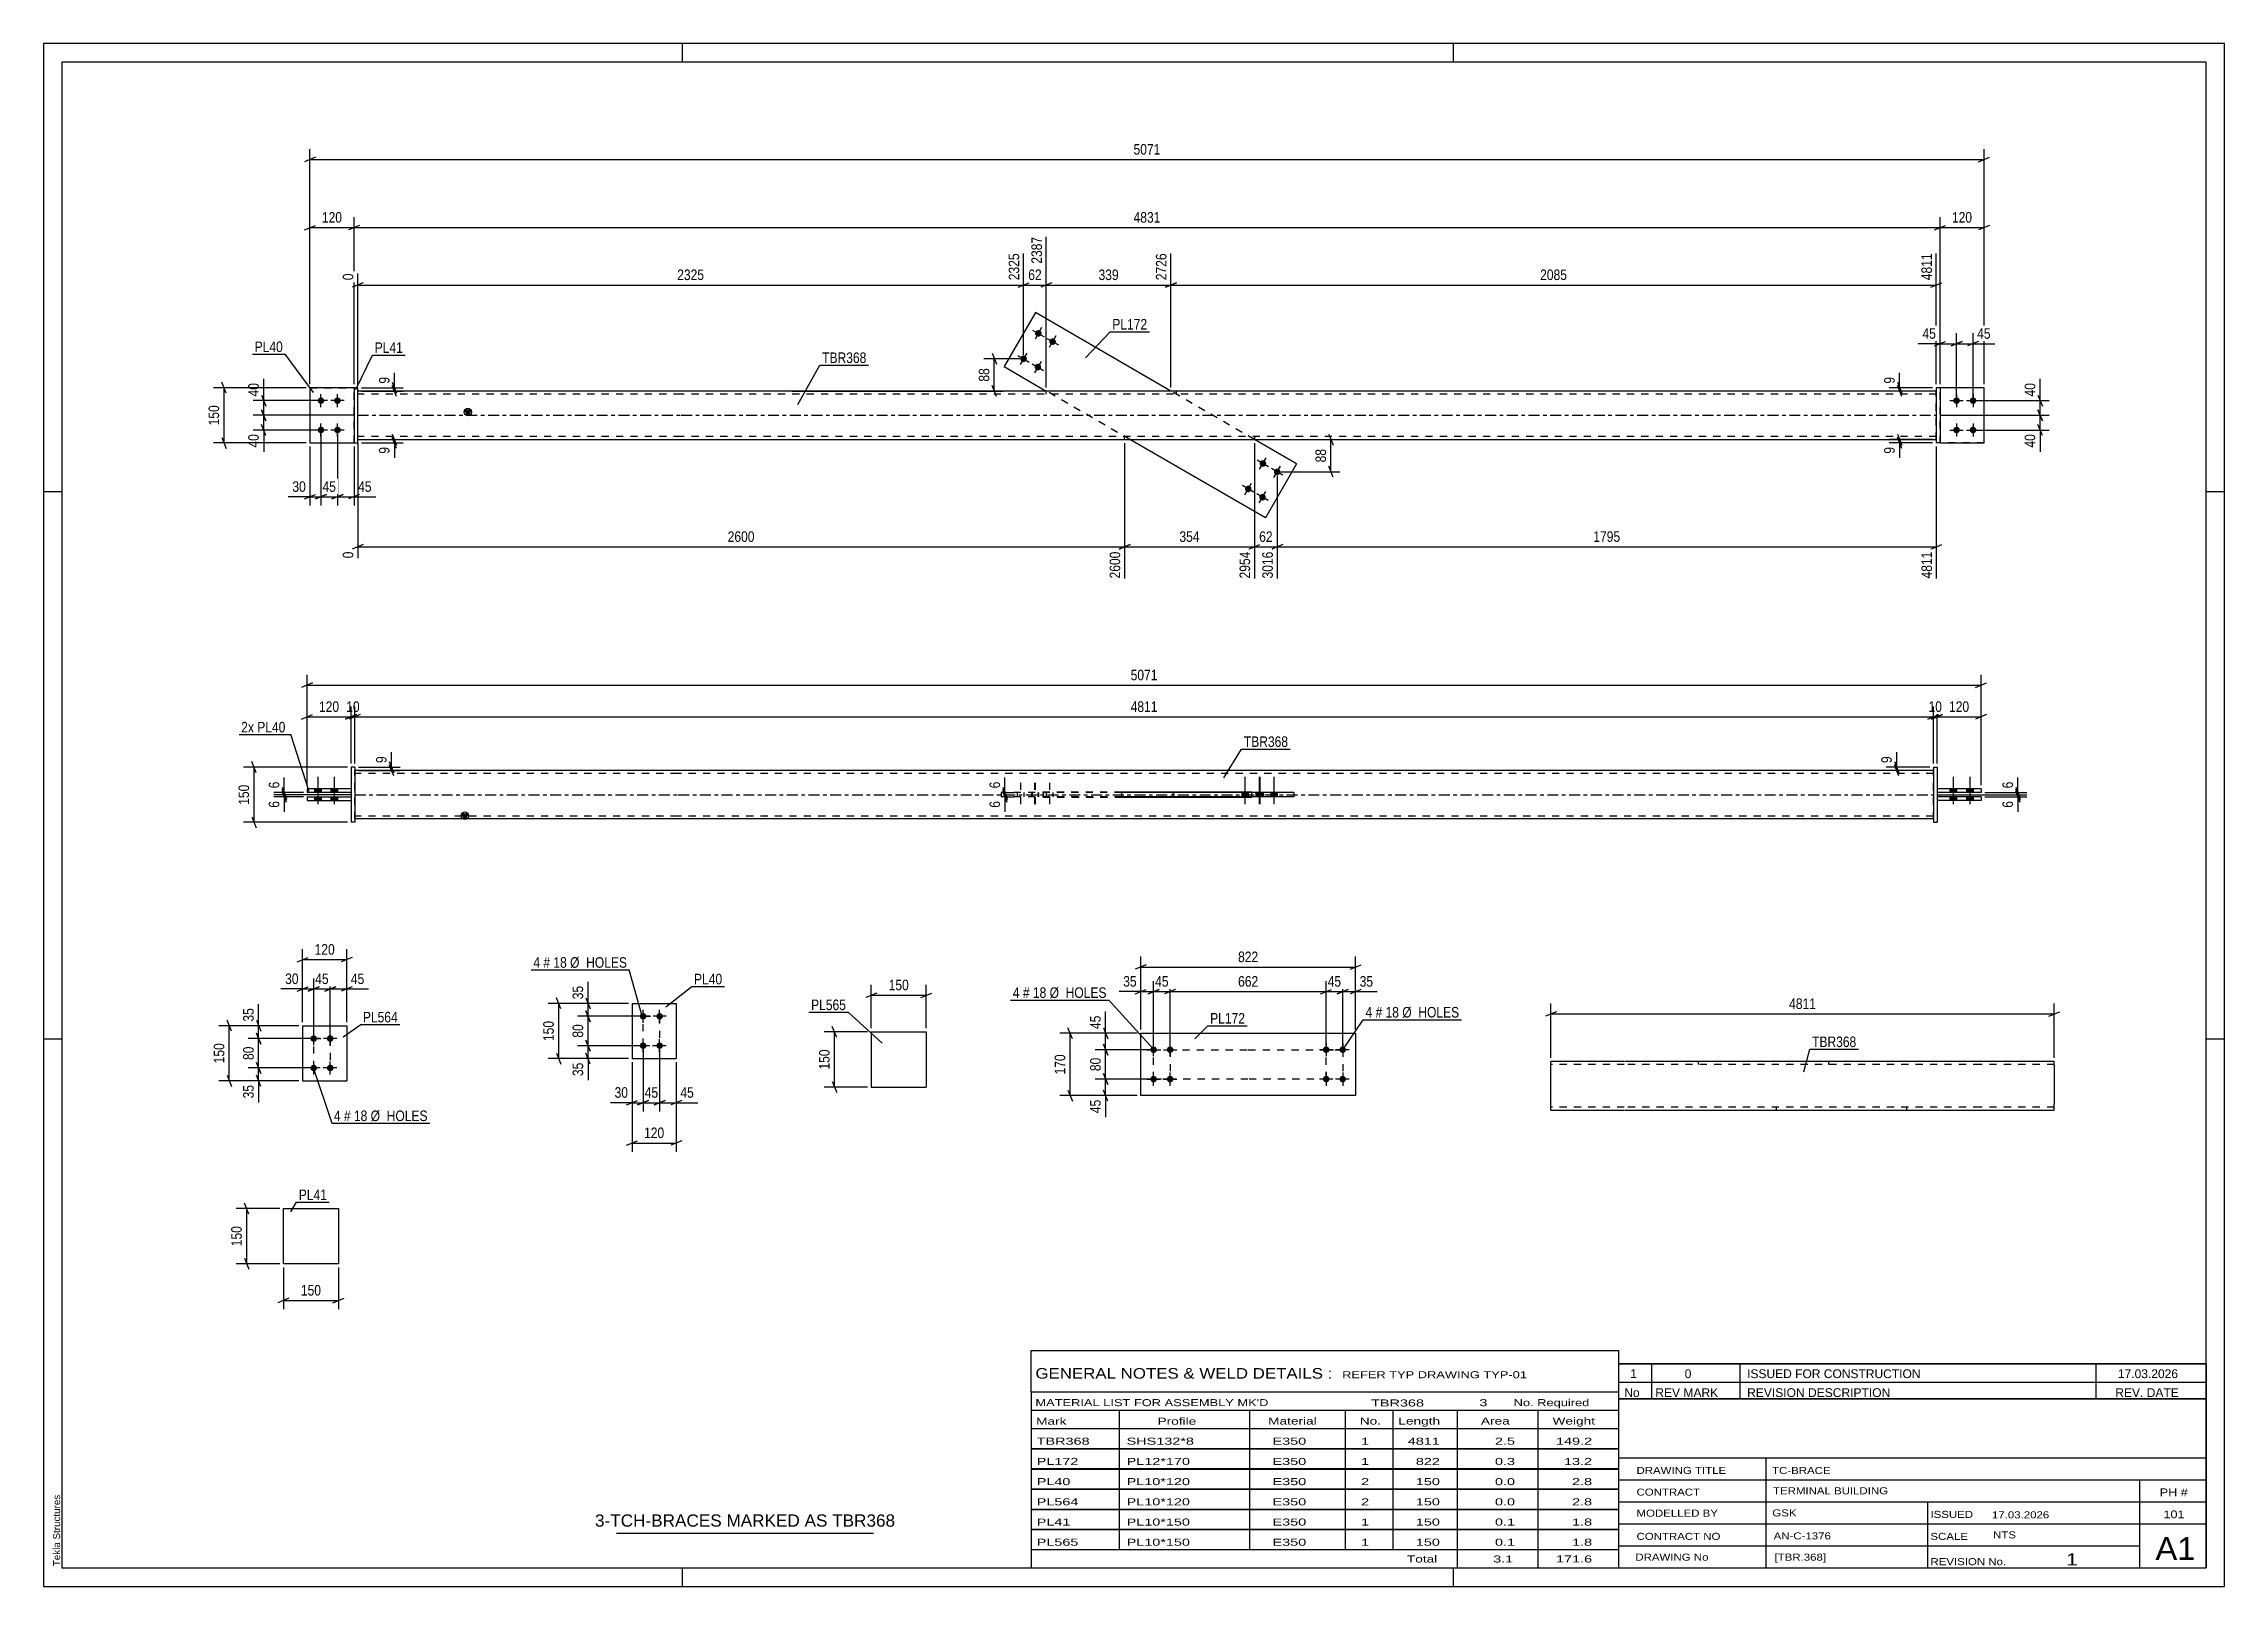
# Paper-space layout 'Layout1' of a CAD drawing. Header units: millimetres. Extents: x 0 to 594, y 0 to 420.
# The model-space entities are those that its viewports show. They can reach past a viewport. Long polylines and large blocks are cut down to what shows.
import ezdxf

# ---------------------------------------------------------------- set-up
doc = ezdxf.new("R2010")
doc.units = ezdxf.units.MM
doc.linetypes.add('DXK_LINE_DOT2', pattern=[3.9198, 1.9599, -1.9599])
doc.linetypes.add('DXK_LINE_DOT3', pattern=[5.9187, 2.979, -0.9799, 0.9799, -0.9799])
doc.layers.add('Viewport layer', color=7, linetype='Continuous', plot=False)
doc.styles.add('Arial', font='ARIAL.TTF', dxfattribs={"height": 0.2})
doc.styles.add('Arial Narrow', font='ARIALN.TTF', dxfattribs={"height": 0.2})

# ---------------------------------------------------------------- blocks, each defined once
blk = doc.blocks.new('Unknown-580570263-1163')
at = {"color": 5, "linetype": 'Continuous'}
for p, q in [((594, 420), (0, 420)), ((0, 420), (0, 0)), ((174, 415), (174, 420)), ((384, 415), (384, 420)), ((594, 0), (594, 420)), ((589, 415), (5, 415)), ((5, 415), (5, 5)), ((589, 5), (589, 415)), ((5, 298), (0, 298)), ((594, 298), (589, 298)), ((5, 149), (0, 149)), ((594, 149), (589, 149)), ((0, 0), (594, 0)), ((5, 5), (589, 5)), ((174, 0), (174, 5)), ((384, 0), (384, 5))]:
    blk.add_line(p, q, dxfattribs=at)
at = {"color": 174, "linetype": 'Continuous', "style": 'Arial'}
blk.add_text('Tekla Structures', height=1.9102, rotation=90, dxfattribs=at).set_placement((4.5, 5.5))
blk = doc.blocks.new('Part-580570263-2687 - 2681')
at = {"color": 2, "linetype": 'Continuous'}
for p, q in [((430.55, 142.87), (410.55, 142.87)), ((410.55, 131.27), (410.55, 142.87)), ((527.55, 142.87), (430.65, 142.87)), ((547.65, 142.87), (527.65, 142.87)), ((547.65, 142.4), (547.65, 142.87)), ((547.65, 141.88), (547.65, 142.4)), ((547.65, 141.88), (547.65, 131.27)), ((410.55, 129.67), (410.55, 131.27)), ((547.65, 129.67), (547.65, 131.27)), ((410.55, 129.67), (430.55, 129.67)), ((430.65, 129.67), (527.55, 129.67)), ((527.65, 129.67), (547.65, 129.67))]:
    blk.add_line(p, q, dxfattribs=at)
at = {"color": 7, "linetype": 'DXK_LINE_DOT2'}
for p, q in [((450.65, 142.87), (450.65, 142.07)), ((486.14, 142.87), (486.14, 142.07)), ((430.55, 142.07), (410.55, 142.07)), ((527.55, 142.07), (430.65, 142.07)), ((547.65, 142.07), (527.65, 142.07)), ((430.55, 130.47), (410.55, 130.47)), ((527.55, 130.47), (430.65, 130.47)), ((472.05, 129.67), (472.05, 130.47)), ((507.55, 129.67), (507.55, 130.47)), ((547.65, 130.47), (527.65, 130.47))]:
    blk.add_line(p, q, dxfattribs=at)
blk = doc.blocks.new('Part-580570263-2015 - 1977')
at = {"color": 7, "linetype": 'DXK_LINE_DOT2'}
for p, q in [((293.64, 216.12), (260.85, 216.12)), ((260.85, 216.12), (260.85, 214.92)), ((293.64, 214.92), (260.85, 214.92)), ((269.38, 214.92), (269.38, 216.12))]:
    blk.add_line(p, q, dxfattribs=at)
at = {"color": 2, "linetype": 'Continuous'}
for p, q in [((340.51, 216.12), (293.64, 216.12)), ((340.51, 214.92), (293.64, 214.92)), ((331.99, 214.92), (331.99, 216.12)), ((340.51, 216.12), (340.51, 214.92))]:
    blk.add_line(p, q, dxfattribs=at)
blk = doc.blocks.new('Part-580570263-2012 - 1977')
at = {"color": 2, "linetype": 'Continuous'}
for p, q in [((84.75, 223.02), (83.75, 223.02)), ((83.75, 223.02), (83.75, 208.02)), ((84.75, 223.02), (84.75, 208.02)), ((84.75, 208.02), (83.75, 208.02))]:
    blk.add_line(p, q, dxfattribs=at)
blk = doc.blocks.new('Part-580570263-2004 - 1977')
at = {"color": 2, "linetype": 'Continuous'}
for p, q in [((71.75, 214.92), (71.75, 213.92)), ((71.75, 214.92), (83.75, 214.92)), ((71.75, 213.92), (83.75, 213.92)), ((83.75, 214.92), (83.75, 213.92))]:
    blk.add_line(p, q, dxfattribs=at)
blk = doc.blocks.new('Part-580570263-1988 - 1977')
at = {"linetype": 'Continuous'}
blk.add_hatch(color=2, dxfattribs=at).paths.add_polyline_path([(114.75, 208.92), (113.95, 210.32), (115.55, 210.32)])
at = {"color": 2, "linetype": 'Continuous'}
for p, q in [((172.75, 222.12), (84.75, 222.12)), ((514.75, 222.12), (172.85, 222.12)), ((293.64, 216.22), (293.64, 214.82)), ((329.13, 216.22), (293.64, 216.22)), ((293.64, 214.82), (329.13, 214.82)), ((307.73, 216.22), (307.73, 216.12)), ((307.73, 214.82), (307.73, 214.92)), ((329.13, 216.22), (329.13, 216.12)), ((329.13, 214.82), (329.13, 214.92)), ((172.75, 208.92), (84.75, 208.92)), ((114.75, 208.92), (113.95, 210.32)), ((113.95, 210.32), (115.55, 210.32)), ((115.55, 210.32), (114.75, 208.92)), ((514.75, 208.92), (172.85, 208.92))]:
    blk.add_line(p, q, dxfattribs=at)
at = {"color": 7, "linetype": 'DXK_LINE_DOT2'}
for p, q in [((84.75, 208.92), (84.75, 222.12)), ((172.75, 221.32), (84.75, 221.32)), ((514.75, 221.32), (172.85, 221.32)), ((514.75, 208.92), (514.75, 222.12)), ((272.23, 216.22), (272.23, 214.82)), ((293.64, 216.22), (272.23, 216.22)), ((272.23, 214.82), (293.64, 214.82)), ((307.73, 216.22), (307.73, 214.92)), ((307.73, 214.92), (307.73, 216.12)), ((329.13, 214.92), (329.13, 216.22)), ((329.13, 214.92), (329.13, 216.12)), ((172.75, 209.72), (84.75, 209.72)), ((514.75, 209.72), (172.85, 209.72))]:
    blk.add_line(p, q, dxfattribs=at)
at = {"color": 7, "linetype": 'DXK_LINE_DOT3'}
for p, q in [((84.75, 215.52), (172.75, 215.52)), ((172.85, 215.52), (514.75, 215.52))]:
    blk.add_line(p, q, dxfattribs=at)
at = {"color": 2, "linetype": 'Continuous'}
blk.add_circle((114.75, 209.82), 1, dxfattribs=at)
blk = doc.blocks.new('Bolt-580570263-2017 - 1977')
at = {"linetype": 'Continuous'}
for points in [[(73.85, 216.12), (75.65, 216.12), (75.65, 217.12), (73.85, 217.12)], [(73.85, 216.12), (75.65, 216.12), (75.65, 217.12), (73.85, 217.12)], [(73.85, 213.92), (75.65, 213.92), (75.65, 214.92), (73.85, 214.92)], [(73.85, 213.92), (75.65, 213.92), (75.65, 214.92), (73.85, 214.92)], [(78.35, 216.12), (80.15, 216.12), (80.15, 217.12), (78.35, 217.12)], [(78.35, 216.12), (80.15, 216.12), (80.15, 217.12), (78.35, 217.12)], [(78.35, 213.92), (80.15, 213.92), (80.15, 214.92), (78.35, 214.92)], [(78.35, 213.92), (80.15, 213.92), (80.15, 214.92), (78.35, 214.92)]]:
    blk.add_hatch(color=1, dxfattribs=at).paths.add_polyline_path(points)
at = {"color": 1, "linetype": 'Continuous'}
for p, q in [((74.75, 212.92), (74.75, 220.42)), ((74.75, 212.92), (74.75, 220.42)), ((79.25, 212.92), (79.25, 220.42)), ((79.25, 212.92), (79.25, 220.42)), ((73.85, 216.12), (73.85, 217.12)), ((73.85, 216.12), (73.85, 217.12)), ((73.85, 213.92), (73.85, 214.92)), ((73.85, 213.92), (73.85, 214.92)), ((75.65, 216.12), (75.65, 217.12)), ((75.65, 216.12), (75.65, 217.12)), ((75.65, 213.92), (75.65, 214.92)), ((75.65, 213.92), (75.65, 214.92)), ((78.35, 216.12), (78.35, 217.12)), ((78.35, 216.12), (78.35, 217.12)), ((78.35, 213.92), (78.35, 214.92)), ((78.35, 213.92), (78.35, 214.92)), ((80.15, 216.12), (80.15, 217.12)), ((80.15, 216.12), (80.15, 217.12)), ((80.15, 213.92), (80.15, 214.92)), ((80.15, 213.92), (80.15, 214.92))]:
    blk.add_line(p, q, dxfattribs=at)
blk = doc.blocks.new('Part-580570263-2009 - 1977')
at = {"color": 2, "linetype": 'Continuous'}
for p, q in [((71.75, 217.12), (71.75, 216.12)), ((83.75, 217.12), (71.75, 217.12)), ((83.75, 216.12), (71.75, 216.12)), ((83.75, 217.12), (83.75, 216.12))]:
    blk.add_line(p, q, dxfattribs=at)
blk = doc.blocks.new('Bolt-580570263-2018 - 1977')
at = {"color": 1, "linetype": 'DXK_LINE_DOT2'}
for p, q in [((266.14, 212.92), (266.14, 220.42)), ((270.03, 212.92), (270.03, 220.42)), ((270.15, 212.92), (270.15, 220.42)), ((274.04, 212.92), (274.04, 220.42)), ((265.24, 214.92), (265.24, 216.12)), ((267.04, 214.92), (267.04, 216.12)), ((269.13, 214.92), (269.13, 216.12)), ((269.25, 214.92), (269.25, 216.12)), ((270.93, 214.92), (270.93, 216.12)), ((271.05, 214.92), (271.05, 216.12)), ((273.14, 214.92), (273.14, 216.12)), ((274.94, 214.92), (274.94, 216.12))]:
    blk.add_line(p, q, dxfattribs=at)
blk = doc.blocks.new('Bolt-580570263-2019 - 1977')
at = {"linetype": 'Continuous'}
for points in [[(326.42, 214.92), (328.22, 214.92), (328.22, 216.12), (326.42, 216.12)], [(330.31, 214.92), (332.11, 214.92), (332.11, 216.12), (330.31, 216.12)], [(330.43, 214.92), (332.23, 214.92), (332.23, 216.12), (330.43, 216.12)], [(334.32, 214.92), (336.12, 214.92), (336.12, 216.12), (334.32, 216.12)]]:
    blk.add_hatch(color=1, dxfattribs=at).paths.add_polyline_path(points)
at = {"color": 1, "linetype": 'Continuous'}
for p, q in [((327.32, 212.92), (327.32, 220.42)), ((331.21, 212.92), (331.21, 220.42)), ((331.33, 212.92), (331.33, 220.42)), ((335.22, 212.92), (335.22, 220.42)), ((326.42, 214.92), (326.42, 216.12)), ((328.22, 214.92), (328.22, 216.12)), ((330.31, 214.92), (330.31, 216.12)), ((330.43, 214.92), (330.43, 216.12)), ((332.11, 214.92), (332.11, 216.12)), ((332.23, 214.92), (332.23, 216.12)), ((334.32, 214.92), (334.32, 216.12)), ((336.12, 214.92), (336.12, 216.12))]:
    blk.add_line(p, q, dxfattribs=at)
blk = doc.blocks.new('Part-580570263-4581 - 1977')
at = {"color": 2, "linetype": 'Continuous'}
for p, q in [((527.75, 214.92), (515.75, 214.92)), ((515.75, 214.92), (515.75, 213.92)), ((527.75, 213.92), (515.75, 213.92)), ((527.75, 214.92), (527.75, 213.92))]:
    blk.add_line(p, q, dxfattribs=at)
blk = doc.blocks.new('Part-580570263-4582 - 1977')
at = {"color": 2, "linetype": 'Continuous'}
for p, q in [((527.75, 217.12), (515.75, 217.12)), ((515.75, 217.12), (515.75, 216.12)), ((527.75, 216.12), (515.75, 216.12)), ((527.75, 217.12), (527.75, 216.12))]:
    blk.add_line(p, q, dxfattribs=at)
blk = doc.blocks.new('Part-580570263-4583 - 1977')
at = {"color": 2, "linetype": 'Continuous'}
for p, q in [((514.75, 223.02), (514.75, 208.02)), ((514.75, 223.02), (515.75, 223.02)), ((515.75, 223.02), (515.75, 208.02)), ((514.75, 208.02), (515.75, 208.02))]:
    blk.add_line(p, q, dxfattribs=at)
blk = doc.blocks.new('Bolt-580570263-4584 - 1977')
at = {"linetype": 'Continuous'}
for points in [[(521.15, 217.12), (519.35, 217.12), (519.35, 216.12), (521.15, 216.12)], [(521.15, 217.12), (519.35, 217.12), (519.35, 216.12), (521.15, 216.12)], [(521.15, 214.92), (519.35, 214.92), (519.35, 213.92), (521.15, 213.92)], [(521.15, 214.92), (519.35, 214.92), (519.35, 213.92), (521.15, 213.92)], [(525.65, 217.12), (523.85, 217.12), (523.85, 216.12), (525.65, 216.12)], [(525.65, 217.12), (523.85, 217.12), (523.85, 216.12), (525.65, 216.12)], [(525.65, 214.92), (523.85, 214.92), (523.85, 213.92), (525.65, 213.92)], [(525.65, 214.92), (523.85, 214.92), (523.85, 213.92), (525.65, 213.92)]]:
    blk.add_hatch(color=1, dxfattribs=at).paths.add_polyline_path(points)
at = {"color": 1, "linetype": 'Continuous'}
for p, q in [((520.25, 212.92), (520.25, 220.42)), ((520.25, 212.92), (520.25, 220.42)), ((524.75, 212.92), (524.75, 220.42)), ((524.75, 212.92), (524.75, 220.42)), ((519.35, 216.12), (519.35, 217.12)), ((519.35, 216.12), (519.35, 217.12)), ((519.35, 213.92), (519.35, 214.92)), ((519.35, 213.92), (519.35, 214.92)), ((521.15, 216.12), (521.15, 217.12)), ((521.15, 216.12), (521.15, 217.12)), ((521.15, 213.92), (521.15, 214.92)), ((521.15, 213.92), (521.15, 214.92)), ((523.85, 216.12), (523.85, 217.12)), ((523.85, 216.12), (523.85, 217.12)), ((523.85, 213.92), (523.85, 214.92)), ((523.85, 213.92), (523.85, 214.92)), ((525.65, 216.12), (525.65, 217.12)), ((525.65, 216.12), (525.65, 217.12)), ((525.65, 213.92), (525.65, 214.92)), ((525.65, 213.92), (525.65, 214.92))]:
    blk.add_line(p, q, dxfattribs=at)
blk = doc.blocks.new('Part-580570263-6732 - 6731')
at = {"color": 2, "linetype": 'Continuous'}
for p, q in [((225.42, 150.94), (225.42, 135.94)), ((225.42, 150.94), (240.42, 150.94)), ((240.42, 150.94), (240.42, 135.94)), ((225.42, 135.94), (240.42, 135.94))]:
    blk.add_line(p, q, dxfattribs=at)
blk = doc.blocks.new('Part-580570263-6702 - 6701')
at = {"color": 2, "linetype": 'Continuous'}
for p, q in [((65.32, 102.83), (80.32, 102.83)), ((65.32, 87.83), (65.32, 102.83)), ((80.32, 102.83), (80.32, 87.83)), ((80.32, 87.83), (65.32, 87.83))]:
    blk.add_line(p, q, dxfattribs=at)
blk = doc.blocks.new('Part-580570263-3843 - 3842')
at = {"color": 2, "linetype": 'Continuous'}
for p, q in [((298.84, 150.6), (328.04, 150.6)), ((298.84, 133.6), (298.84, 150.6)), ((328.14, 150.6), (357.34, 150.6)), ((357.34, 150.6), (357.34, 133.6)), ((328.04, 133.6), (298.84, 133.6)), ((357.34, 133.6), (328.14, 133.6))]:
    blk.add_line(p, q, dxfattribs=at)
blk = doc.blocks.new('Bolt-580570263-3844 - 3842')
at = {"linetype": 'Continuous'}
for points in [[(349.34, 145.2, -1), (349.34, 147, -1)], [(353.84, 145.2, -1), (353.84, 147, -1)], [(349.34, 137.2, -1), (349.34, 139, -1)], [(353.84, 137.2, -1), (353.84, 139, -1)]]:
    blk.add_hatch(color=1, dxfattribs=at).paths.add_polyline_path(points)
at = {"color": 1, "linetype": 'Continuous'}
for p, q in [((351.14, 146.1), (347.54, 146.1)), ((349.34, 147.9), (349.34, 144.3)), ((355.64, 146.1), (352.04, 146.1)), ((353.84, 147.9), (353.84, 144.3)), ((351.14, 138.1), (347.54, 138.1)), ((349.34, 139.9), (349.34, 136.3)), ((355.64, 138.1), (352.04, 138.1)), ((353.84, 139.9), (353.84, 136.3))]:
    blk.add_line(p, q, dxfattribs=at)
blk = doc.blocks.new('Bolt-580570263-3845 - 3842')
at = {"linetype": 'Continuous'}
for points in [[(302.34, 147, -1), (302.34, 145.2, -1)], [(306.84, 147, -1), (306.84, 145.2, -1)], [(302.34, 139, -1), (302.34, 137.2, -1)], [(306.84, 139, -1), (306.84, 137.2, -1)]]:
    blk.add_hatch(color=1, dxfattribs=at).paths.add_polyline_path(points)
at = {"color": 1, "linetype": 'Continuous'}
for p, q in [((300.54, 146.1), (304.14, 146.1)), ((302.34, 144.3), (302.34, 147.9)), ((305.04, 146.1), (308.64, 146.1)), ((306.84, 144.3), (306.84, 147.9)), ((300.54, 138.1), (304.14, 138.1)), ((302.34, 136.3), (302.34, 139.9)), ((305.04, 138.1), (308.64, 138.1)), ((306.84, 136.3), (306.84, 139.9))]:
    blk.add_line(p, q, dxfattribs=at)
blk = doc.blocks.new('Bolt-580570263-1407 - 1403')
at = {"linetype": 'Continuous'}
for points in [[(271.39, 341.9, -1), (270.49, 340.35, -1)], [(275.28, 339.65, -1), (274.38, 338.09, -1)], [(267.38, 334.98, -1), (266.48, 333.42, -1)], [(271.27, 332.73, -1), (270.37, 331.17, -1)]]:
    blk.add_hatch(color=1, dxfattribs=at).paths.add_polyline_path(points)
at = {"color": 1, "linetype": 'Continuous'}
for p, q in [((269.38, 342.03), (272.5, 340.22)), ((271.84, 342.68), (270.04, 339.57)), ((273.28, 339.77), (276.39, 337.97)), ((275.74, 340.43), (273.93, 337.31)), ((265.37, 335.1), (268.49, 333.3)), ((267.83, 335.76), (266.03, 332.64)), ((269.27, 332.85), (272.38, 331.04)), ((271.73, 333.5), (269.92, 330.39))]:
    blk.add_line(p, q, dxfattribs=at)
blk = doc.blocks.new('Part-580570263-1485 - 1403')
at = {"color": 2, "linetype": 'Continuous'}
for p, q in [((72.55, 326.31), (72.55, 311.31)), ((84.55, 326.31), (72.55, 326.31)), ((72.55, 311.31), (84.55, 311.31))]:
    blk.add_line(p, q, dxfattribs=at)
at = {"color": 7, "linetype": 'DXK_LINE_DOT2'}
blk.add_line((84.55, 311.31), (84.55, 326.31), dxfattribs=at)
blk = doc.blocks.new('Bolt-580570263-1406 - 1403')
at = {"linetype": 'Continuous'}
for points in [[(331.67, 304.9, -1), (332.57, 306.46, -1)], [(335.56, 302.65, -1), (336.47, 304.2, -1)], [(327.66, 297.98, -1), (328.56, 299.54, -1)], [(331.55, 295.73, -1), (332.46, 297.28, -1)]]:
    blk.add_hatch(color=1, dxfattribs=at).paths.add_polyline_path(points)
at = {"color": 1, "linetype": 'Continuous'}
for p, q in [((333.68, 304.78), (330.56, 306.58)), ((331.22, 304.12), (333.02, 307.24)), ((337.57, 302.52), (334.46, 304.33)), ((335.11, 301.87), (336.92, 304.98)), ((329.67, 297.86), (326.55, 299.66)), ((327.21, 297.2), (329.01, 300.32)), ((333.56, 295.6), (330.45, 297.41)), ((331.1, 294.95), (332.91, 298.06))]:
    blk.add_line(p, q, dxfattribs=at)
blk = doc.blocks.new('Part-580570263-1470 - 1403')
at = {"color": 7, "linetype": 'DXK_LINE_DOT2'}
for p, q in [((72.55, 326.31), (72.55, 311.31)), ((72.55, 326.31), (84.55, 326.31)), ((84.55, 326.31), (84.55, 311.31)), ((72.55, 311.31), (84.55, 311.31))]:
    blk.add_line(p, q, dxfattribs=at)
blk = doc.blocks.new('Part-580570263-1438 - 1403')
at = {"linetype": 'Continuous'}
blk.add_hatch(color=2, dxfattribs=at).paths.add_polyline_path([(115.55, 318.81), (114.75, 320.21), (116.35, 320.21)])
at = {"color": 2, "linetype": 'Continuous'}
for p, q in [((173.55, 325.41), (85.55, 325.41)), ((515.54, 325.41), (173.65, 325.41)), ((115.55, 318.81), (114.75, 320.21)), ((114.75, 320.21), (116.35, 320.21)), ((116.35, 320.21), (115.55, 318.81)), ((85.55, 312.21), (173.55, 312.21)), ((173.65, 312.21), (515.54, 312.21))]:
    blk.add_line(p, q, dxfattribs=at)
at = {"color": 7, "linetype": 'DXK_LINE_DOT2'}
for p, q in [((85.55, 312.21), (85.55, 325.41)), ((173.55, 324.61), (85.55, 324.61)), ((515.54, 324.61), (173.65, 324.61)), ((273.02, 325.41), (273.02, 324.61)), ((308.52, 325.41), (308.52, 324.61)), ((515.54, 312.21), (515.54, 325.41)), ((173.55, 313.01), (85.55, 313.01)), ((515.54, 313.01), (173.65, 313.01)), ((294.43, 312.21), (294.43, 313.01)), ((329.92, 312.21), (329.92, 313.01))]:
    blk.add_line(p, q, dxfattribs=at)
at = {"color": 7, "linetype": 'DXK_LINE_DOT3'}
for p, q in [((85.55, 318.81), (173.55, 318.81)), ((173.65, 318.81), (515.54, 318.81))]:
    blk.add_line(p, q, dxfattribs=at)
at = {"color": 2, "linetype": 'Continuous'}
blk.add_circle((115.55, 319.71), 1, dxfattribs=at)
blk = doc.blocks.new('Part-580570263-1500 - 1403')
at = {"color": 2, "linetype": 'Continuous'}
for p, q in [((85.55, 326.31), (84.55, 326.31)), ((84.55, 326.31), (84.55, 311.31)), ((85.55, 311.31), (85.55, 326.31)), ((84.55, 311.31), (85.55, 311.31))]:
    blk.add_line(p, q, dxfattribs=at)
blk = doc.blocks.new('Bolt-580570263-4618 - 1403')
at = {"linetype": 'Continuous'}
for points in [[(521.04, 323.71, -1), (521.04, 321.91, -1)], [(525.54, 323.71, -1), (525.54, 321.91, -1)], [(521.04, 315.71, -1), (521.04, 313.91, -1)], [(525.54, 315.71, -1), (525.54, 313.91, -1)]]:
    blk.add_hatch(color=1, dxfattribs=at).paths.add_polyline_path(points)
at = {"color": 1, "linetype": 'Continuous'}
for p, q in [((519.24, 322.81), (522.84, 322.81)), ((521.04, 324.61), (521.04, 321.01)), ((523.74, 322.81), (527.34, 322.81)), ((525.54, 324.61), (525.54, 321.01)), ((521.04, 316.61), (521.04, 313.01)), ((525.54, 316.61), (525.54, 313.01)), ((519.24, 314.81), (522.84, 314.81)), ((523.74, 314.81), (527.34, 314.81))]:
    blk.add_line(p, q, dxfattribs=at)
blk = doc.blocks.new('Part-580570263-1515 - 1403')
at = {"color": 2, "linetype": 'Continuous'}
for p, q in [((270.17, 346.77), (261.65, 332.06)), ((307.04, 325.41), (270.17, 346.77)), ((261.65, 332.06), (273.12, 325.41)), ((332.78, 290.86), (295.91, 312.21)), ((341.3, 305.57), (329.82, 312.21)), ((341.3, 305.57), (332.78, 290.86))]:
    blk.add_line(p, q, dxfattribs=at)
at = {"color": 7, "linetype": 'DXK_LINE_DOT2'}
for p, q in [((295.91, 312.21), (273.12, 325.41)), ((329.82, 312.21), (307.04, 325.41))]:
    blk.add_line(p, q, dxfattribs=at)
blk = doc.blocks.new('Bolt-580570263-1517 - 1403')
at = {"linetype": 'Continuous'}
for points in [[(75.55, 321.91, -1), (75.55, 323.71, -1)], [(80.05, 321.91, -1), (80.05, 323.71, -1)], [(75.55, 313.91, -1), (75.55, 315.71, -1)], [(80.05, 313.91, -1), (80.05, 315.71, -1)]]:
    blk.add_hatch(color=1, dxfattribs=at).paths.add_polyline_path(points)
at = {"color": 1, "linetype": 'Continuous'}
for p, q in [((77.35, 322.81), (73.75, 322.81)), ((75.55, 321.01), (75.55, 324.61)), ((81.85, 322.81), (78.25, 322.81)), ((80.05, 321.01), (80.05, 324.61)), ((75.55, 313.01), (75.55, 316.61)), ((80.05, 313.01), (80.05, 316.61)), ((77.35, 314.81), (73.75, 314.81)), ((81.85, 314.81), (78.25, 314.81))]:
    blk.add_line(p, q, dxfattribs=at)
blk = doc.blocks.new('Part-580570263-4615 - 1403')
at = {"color": 7, "linetype": 'DXK_LINE_DOT2'}
for p, q in [((528.54, 326.31), (516.54, 326.31)), ((516.54, 311.31), (516.54, 326.31)), ((528.54, 311.31), (528.54, 326.31)), ((528.54, 311.31), (516.54, 311.31))]:
    blk.add_line(p, q, dxfattribs=at)
blk = doc.blocks.new('Part-580570263-4616 - 1403')
at = {"color": 2, "linetype": 'Continuous'}
for p, q in [((528.54, 326.31), (516.54, 326.31)), ((528.54, 311.31), (528.54, 326.31)), ((516.54, 311.31), (528.54, 311.31))]:
    blk.add_line(p, q, dxfattribs=at)
at = {"color": 7, "linetype": 'DXK_LINE_DOT2'}
blk.add_line((516.54, 326.31), (516.54, 311.31), dxfattribs=at)
blk = doc.blocks.new('Part-580570263-4617 - 1403')
at = {"color": 2, "linetype": 'Continuous'}
for p, q in [((516.54, 326.31), (515.54, 326.31)), ((515.54, 326.31), (515.54, 311.31)), ((516.54, 326.31), (516.54, 311.31)), ((516.54, 311.31), (515.54, 311.31))]:
    blk.add_line(p, q, dxfattribs=at)
blk = doc.blocks.new('Part-580570263-6715 - 6714')
at = {"color": 2, "linetype": 'Continuous'}
for p, q in [((70.56, 152.63), (70.56, 137.63)), ((70.56, 152.63), (82.56, 152.63)), ((82.56, 152.63), (82.56, 137.63)), ((70.56, 137.63), (82.56, 137.63))]:
    blk.add_line(p, q, dxfattribs=at)
blk = doc.blocks.new('Bolt-580570263-6716 - 6714')
at = {"linetype": 'Continuous'}
for points in [[(73.56, 148.23, -1), (73.56, 150.03, -1)], [(78.06, 148.23, -1), (78.06, 150.03, -1)], [(73.56, 140.23, -1), (73.56, 142.03, -1)], [(78.06, 140.23, -1), (78.06, 142.03, -1)]]:
    blk.add_hatch(color=1, dxfattribs=at).paths.add_polyline_path(points)
at = {"color": 1, "linetype": 'Continuous'}
for p, q in [((75.36, 149.13), (71.76, 149.13)), ((73.56, 147.33), (73.56, 150.93)), ((79.86, 149.13), (76.26, 149.13)), ((78.06, 147.33), (78.06, 150.93)), ((73.56, 139.33), (73.56, 142.93)), ((78.06, 139.33), (78.06, 142.93)), ((75.36, 141.13), (71.76, 141.13)), ((79.86, 141.13), (76.26, 141.13))]:
    blk.add_line(p, q, dxfattribs=at)
blk = doc.blocks.new('Part-580570263-6682 - 6681')
at = {"color": 2, "linetype": 'Continuous'}
for p, q in [((160.3, 158.7), (160.3, 143.7)), ((160.3, 158.7), (172.3, 158.7)), ((172.3, 158.7), (172.3, 143.7)), ((160.3, 143.7), (172.3, 143.7))]:
    blk.add_line(p, q, dxfattribs=at)
blk = doc.blocks.new('Bolt-580570263-6683 - 6681')
at = {"linetype": 'Continuous'}
for points in [[(163.3, 154.3, -1), (163.3, 156.1, -1)], [(167.8, 154.3, -1), (167.8, 156.1, -1)], [(163.3, 146.3, -1), (163.3, 148.1, -1)], [(167.8, 146.3, -1), (167.8, 148.1, -1)]]:
    blk.add_hatch(color=1, dxfattribs=at).paths.add_polyline_path(points)
at = {"color": 1, "linetype": 'Continuous'}
for p, q in [((165.1, 155.2), (161.5, 155.2)), ((163.3, 153.4), (163.3, 157)), ((169.6, 155.2), (166, 155.2)), ((167.8, 153.4), (167.8, 157)), ((163.3, 145.4), (163.3, 149)), ((167.8, 145.4), (167.8, 149)), ((165.1, 147.2), (161.5, 147.2)), ((169.6, 147.2), (166, 147.2))]:
    blk.add_line(p, q, dxfattribs=at)
blk = doc.blocks.new('Rectangle-580570263-4534 - 3842')
at = {"color": 1, "linetype": 'DXK_LINE_DOT2'}
for p, q in [((302.34, 146.1), (328.04, 146.1)), ((302.34, 138.1), (302.34, 146.1)), ((328.14, 146.1), (353.84, 146.1)), ((353.84, 146.1), (353.84, 138.1)), ((328.04, 138.1), (302.34, 138.1)), ((353.84, 138.1), (328.14, 138.1))]:
    blk.add_line(p, q, dxfattribs=at)
blk = doc.blocks.new('Rectangle-580570263-7640 - 6714')
at = {"color": 1, "linetype": 'DXK_LINE_DOT2'}
blk.add_lwpolyline([(73.56, 149.13), (78.06, 149.13), (78.06, 141.13), (73.56, 141.13), (73.56, 149.13)], close=True, dxfattribs=at)
blk = doc.blocks.new('Rectangle-580570263-7533 - 6681')
at = {"color": 1, "linetype": 'DXK_LINE_DOT2'}
blk.add_lwpolyline([(163.3, 155.2), (167.8, 155.2), (167.8, 147.2), (163.3, 147.2), (163.3, 155.2)], close=True, dxfattribs=at)
blk = doc.blocks.new('Rectangle-580570263-4544 - 3842')
at = {"color": 1, "linetype": 'DXK_LINE_DOT2'}
for p, q in [((302.34, 146.1), (306.84, 146.1)), ((302.34, 138.1), (302.34, 146.1)), ((306.84, 146.1), (306.84, 138.1)), ((306.84, 138.1), (302.34, 138.1))]:
    blk.add_line(p, q, dxfattribs=at)
blk = doc.blocks.new('Rectangle-580570263-4554 - 3842')
at = {"color": 1, "linetype": 'DXK_LINE_DOT2'}
for p, q in [((349.34, 146.1), (353.84, 146.1)), ((349.34, 138.1), (349.34, 146.1)), ((353.84, 146.1), (353.84, 138.1)), ((353.84, 138.1), (349.34, 138.1))]:
    blk.add_line(p, q, dxfattribs=at)
blk = doc.blocks.new('StraightDimension-580570263-2693 - 2681')
at = {"color": 7, "linetype": 'Continuous'}
for p, q in [((412.05, 156.44), (409.05, 155.24)), ((410.55, 143.87), (410.55, 158.69)), ((410.55, 155.84), (547.65, 155.84)), ((546.15, 155.24), (549.15, 156.44)), ((547.65, 143.87), (547.65, 158.69))]:
    blk.add_line(p, q, dxfattribs=at)
at = {"color": 0}
blk.add_wipeout([(483.35, 156.59), (483.35, 160.79), (474.84, 160.79), (474.84, 156.59)], dxfattribs=at)
at = {"color": 3, "style": 'Arial Narrow'}
blk.add_text('4811', height=2.863, dxfattribs=at).set_placement((475.44, 157.19))
blk = doc.blocks.new('StraightDimension-580570263-2042 - 1977')
at = {"color": 7, "linetype": 'Continuous'}
for p, q in [((261.25, 217.02), (262.45, 214.02)), ((262.45, 213.42), (261.25, 216.42)), ((261.85, 214.92), (261.85, 215.52)), ((261.85, 215.52), (264.25, 215.52)), ((261.85, 214.92), (264.25, 214.92))]:
    blk.add_line(p, q, dxfattribs=at)
at = {"color": 0}
blk.add_wipeout([(261.1, 214.4), (256.9, 214.4), (256.9, 211.37), (261.1, 211.37)], dxfattribs=at)
at = {"color": 7, "linetype": 'Continuous'}
blk.add_line((261.85, 214.92), (261.85, 210.84), dxfattribs=at)
blk.add_line((261.85, 214.92), (261.85, 210.84), dxfattribs=at)
at = {"color": 3, "style": 'Arial Narrow'}
blk.add_text('6', height=2.86, rotation=90.00021, dxfattribs=at).set_placement((260.5, 211.97))
blk = doc.blocks.new('StraightDimension-580570263-2078 - 1977')
at = {"color": 7, "linetype": 'Continuous'}
for p, q in [((70.75, 216.12), (62.69, 216.12)), ((83.75, 215.52), (62.69, 215.52)), ((64.94, 217.62), (66.14, 214.62)), ((66.14, 214.02), (64.94, 217.02)), ((65.54, 215.52), (65.54, 216.12))]:
    blk.add_line(p, q, dxfattribs=at)
at = {"color": 0}
blk.add_wipeout([(64.79, 219.67), (60.59, 219.67), (60.59, 216.65), (64.79, 216.65)], dxfattribs=at)
at = {"color": 7, "linetype": 'Continuous'}
blk.add_line((65.54, 216.12), (65.54, 220.2), dxfattribs=at)
blk.add_line((65.54, 216.12), (65.54, 220.2), dxfattribs=at)
at = {"color": 3, "style": 'Arial Narrow'}
blk.add_text('6', height=2.86, rotation=90.00021, dxfattribs=at).set_placement((64.19, 217.25))
blk = doc.blocks.new('StraightDimension-580570263-2105 - 1977')
at = {"color": 7, "linetype": 'Continuous'}
for p, q in [((513.75, 223.02), (501.9, 223.02)), ((513.75, 222.12), (501.9, 222.12)), ((504.15, 224.52), (505.35, 221.52)), ((505.35, 220.62), (504.15, 223.62)), ((504.75, 222.12), (504.75, 223.02))]:
    blk.add_line(p, q, dxfattribs=at)
at = {"color": 0}
blk.add_wipeout([(504, 226.57), (499.8, 226.57), (499.8, 223.55), (504, 223.55)], dxfattribs=at)
at = {"color": 7, "linetype": 'Continuous'}
blk.add_line((504.75, 223.02), (504.75, 227.1), dxfattribs=at)
blk.add_line((504.75, 223.02), (504.75, 227.1), dxfattribs=at)
at = {"color": 3, "style": 'Arial Narrow'}
blk.add_text('9', height=2.86, rotation=90.00021, dxfattribs=at).set_placement((503.4, 224.15))
blk = doc.blocks.new('StraightDimension-580570263-5770 - 1977')
at = {"color": 7, "linetype": 'Continuous'}
for p, q in [((83.75, 224.02), (83.75, 239.57)), ((84.75, 224.02), (84.75, 239.57)), ((82.25, 236.12), (85.25, 237.32)), ((86.25, 237.32), (83.25, 236.12)), ((83.75, 236.72), (84.75, 236.72))]:
    blk.add_line(p, q, dxfattribs=at)
at = {"color": 0}
blk.add_wipeout([(86.68, 237.47), (86.68, 241.67), (81.83, 241.67), (81.83, 237.47)], dxfattribs=at)
at = {"color": 3, "style": 'Arial Narrow'}
blk.add_text('10', height=2.863, dxfattribs=at).set_placement((82.43, 238.07))
blk = doc.blocks.new('StraightDimension-580570263-2064 - 1977')
at = {"color": 7, "linetype": 'Continuous'}
for p, q in [((515.75, 215.52), (540.15, 215.52)), ((528.75, 216.12), (540.15, 216.12)), ((537.15, 217.62), (538.35, 214.62)), ((538.35, 214.02), (537.15, 217.02)), ((537.75, 215.52), (537.75, 216.12))]:
    blk.add_line(p, q, dxfattribs=at)
at = {"color": 0}
blk.add_wipeout([(537, 219.67), (532.8, 219.67), (532.8, 216.65), (537, 216.65)], dxfattribs=at)
at = {"color": 7, "linetype": 'Continuous'}
blk.add_line((537.75, 216.12), (537.75, 220.2), dxfattribs=at)
blk.add_line((537.75, 216.12), (537.75, 220.2), dxfattribs=at)
at = {"color": 3, "style": 'Arial Narrow'}
blk.add_text('6', height=2.86, rotation=90.00021, dxfattribs=at).set_placement((536.4, 217.25))
blk = doc.blocks.new('StraightDimension-580570263-2031 - 1977')
at = {"color": 7, "linetype": 'Continuous'}
for p, q in [((82.75, 223.02), (54.46, 223.02)), ((57.91, 221.52), (56.71, 224.52)), ((57.31, 208.02), (57.31, 223.02)), ((82.75, 208.02), (54.46, 208.02)), ((56.71, 209.52), (57.91, 206.52))]:
    blk.add_line(p, q, dxfattribs=at)
at = {"color": 0}
blk.add_wipeout([(56.56, 218.86), (52.36, 218.86), (52.36, 212.18), (56.56, 212.18)], dxfattribs=at)
at = {"color": 3, "style": 'Arial Narrow'}
blk.add_text('150', height=2.863, rotation=90.00021, dxfattribs=at).set_placement((55.96, 212.78))
blk = doc.blocks.new('StraightDimension-580570263-2046 - 1977')
at = {"color": 7, "linetype": 'Continuous'}
for p, q in [((261.25, 217.62), (262.45, 214.62)), ((262.45, 214.02), (261.25, 217.02)), ((261.85, 215.52), (261.85, 216.12)), ((261.85, 216.12), (264.25, 216.12)), ((261.85, 215.52), (264.25, 215.52))]:
    blk.add_line(p, q, dxfattribs=at)
at = {"color": 0}
blk.add_wipeout([(261.1, 219.67), (256.9, 219.67), (256.9, 216.65), (261.1, 216.65)], dxfattribs=at)
at = {"color": 7, "linetype": 'Continuous'}
blk.add_line((261.85, 216.12), (261.85, 220.2), dxfattribs=at)
blk.add_line((261.85, 216.12), (261.85, 220.2), dxfattribs=at)
at = {"color": 3, "style": 'Arial Narrow'}
blk.add_text('6', height=2.86, rotation=90.00021, dxfattribs=at).set_placement((260.5, 217.25))
blk = doc.blocks.new('StraightDimension-580570263-2051 - 1977')
at = {"color": 7, "linetype": 'Continuous'}
for p, q in [((515.75, 215.52), (540.15, 215.52)), ((528.75, 214.92), (540.15, 214.92)), ((537.15, 217.02), (538.35, 214.02)), ((538.35, 213.42), (537.15, 216.42)), ((537.75, 214.92), (537.75, 215.52))]:
    blk.add_line(p, q, dxfattribs=at)
at = {"color": 0}
blk.add_wipeout([(537, 214.4), (532.8, 214.4), (532.8, 211.37), (537, 211.37)], dxfattribs=at)
at = {"color": 7, "linetype": 'Continuous'}
blk.add_line((537.75, 214.92), (537.75, 210.84), dxfattribs=at)
blk.add_line((537.75, 214.92), (537.75, 210.84), dxfattribs=at)
at = {"color": 3, "style": 'Arial Narrow'}
blk.add_text('6', height=2.86, rotation=90.00021, dxfattribs=at).set_placement((536.4, 211.97))
blk = doc.blocks.new('StraightDimension-580570263-2091 - 1977')
at = {"color": 7, "linetype": 'Continuous'}
for p, q in [((83.75, 215.52), (62.69, 215.52)), ((70.75, 214.92), (62.69, 214.92)), ((64.94, 217.02), (66.14, 214.02)), ((66.14, 213.42), (64.94, 216.42)), ((65.54, 214.92), (65.54, 215.52))]:
    blk.add_line(p, q, dxfattribs=at)
at = {"color": 0}
blk.add_wipeout([(64.79, 214.4), (60.59, 214.4), (60.59, 211.37), (64.79, 211.37)], dxfattribs=at)
at = {"color": 7, "linetype": 'Continuous'}
blk.add_line((65.54, 214.92), (65.54, 210.84), dxfattribs=at)
blk.add_line((65.54, 214.92), (65.54, 210.84), dxfattribs=at)
at = {"color": 3, "style": 'Arial Narrow'}
blk.add_text('6', height=2.86, rotation=90.00021, dxfattribs=at).set_placement((64.19, 211.97))
blk = doc.blocks.new('StraightDimension-580570263-2161 - 1977')
at = {"color": 7, "linetype": 'Continuous'}
for p, q in [((85.75, 223.02), (97.15, 223.02)), ((85.75, 222.12), (97.15, 222.12)), ((94.15, 224.52), (95.35, 221.52)), ((95.35, 220.62), (94.15, 223.62)), ((94.75, 222.12), (94.75, 223.02))]:
    blk.add_line(p, q, dxfattribs=at)
at = {"color": 0}
blk.add_wipeout([(94, 226.57), (89.8, 226.57), (89.8, 223.55), (94, 223.55)], dxfattribs=at)
at = {"color": 7, "linetype": 'Continuous'}
blk.add_line((94.75, 223.02), (94.75, 227.1), dxfattribs=at)
blk.add_line((94.75, 223.02), (94.75, 227.1), dxfattribs=at)
at = {"color": 3, "style": 'Arial Narrow'}
blk.add_text('9', height=2.86, rotation=90.00021, dxfattribs=at).set_placement((93.4, 224.15))
blk = doc.blocks.new('StraightDimension-580570263-2170 - 1977')
at = {"color": 7, "linetype": 'Continuous'}
for p, q in [((73.25, 245.94), (70.25, 244.74)), ((71.75, 218.12), (71.75, 248.19)), ((71.75, 245.34), (527.75, 245.34)), ((526.25, 244.74), (529.25, 245.94)), ((527.75, 218.12), (527.75, 248.19))]:
    blk.add_line(p, q, dxfattribs=at)
at = {"color": 0}
blk.add_wipeout([(304.01, 246.09), (304.01, 250.29), (295.49, 250.29), (295.49, 246.09)], dxfattribs=at)
at = {"color": 3, "style": 'Arial Narrow'}
blk.add_text('5071', height=2.863, dxfattribs=at).set_placement((296.09, 246.69))
blk = doc.blocks.new('StraightDimension-580570263-5767 - 1977')
at = {"color": 7, "linetype": 'Continuous'}
for p, q in [((515.75, 224.02), (515.75, 239.57)), ((527.75, 218.12), (527.75, 239.57)), ((514.25, 236.12), (517.25, 237.32)), ((515.75, 236.72), (527.75, 236.72)), ((529.25, 237.32), (526.25, 236.12))]:
    blk.add_line(p, q, dxfattribs=at)
at = {"color": 0}
blk.add_wipeout([(525.09, 237.47), (525.09, 241.67), (518.4, 241.67), (518.4, 237.47)], dxfattribs=at)
at = {"color": 3, "style": 'Arial Narrow'}
blk.add_text('120', height=2.863, dxfattribs=at).set_placement((519, 238.07))
blk = doc.blocks.new('StraightDimension-580570263-5768 - 1977')
at = {"color": 7, "linetype": 'Continuous'}
for p, q in [((514.75, 224.02), (514.75, 239.57)), ((515.75, 224.02), (515.75, 239.57)), ((513.25, 236.12), (516.25, 237.32)), ((517.25, 237.32), (514.25, 236.12)), ((514.75, 236.72), (515.75, 236.72))]:
    blk.add_line(p, q, dxfattribs=at)
at = {"color": 0}
blk.add_wipeout([(517.67, 237.47), (517.67, 241.67), (512.82, 241.67), (512.82, 237.47)], dxfattribs=at)
at = {"color": 3, "style": 'Arial Narrow'}
blk.add_text('10', height=2.863, dxfattribs=at).set_placement((513.42, 238.07))
blk = doc.blocks.new('StraightDimension-580570263-5769 - 1977')
at = {"color": 7, "linetype": 'Continuous'}
for p, q in [((84.75, 224.02), (84.75, 239.57)), ((514.75, 224.02), (514.75, 239.57)), ((86.25, 237.32), (83.25, 236.12)), ((84.75, 236.72), (514.75, 236.72)), ((513.25, 236.12), (516.25, 237.32))]:
    blk.add_line(p, q, dxfattribs=at)
at = {"color": 0}
blk.add_wipeout([(304.01, 237.47), (304.01, 241.67), (295.49, 241.67), (295.49, 237.47)], dxfattribs=at)
at = {"color": 3, "style": 'Arial Narrow'}
blk.add_text('4811', height=2.863, dxfattribs=at).set_placement((296.09, 238.07))
blk = doc.blocks.new('StraightDimension-580570263-5771 - 1977')
at = {"color": 7, "linetype": 'Continuous'}
for p, q in [((71.75, 218.12), (71.75, 239.57)), ((83.75, 224.02), (83.75, 239.57)), ((70.25, 236.12), (73.25, 237.32)), ((71.75, 236.72), (83.75, 236.72)), ((85.25, 237.32), (82.25, 236.12))]:
    blk.add_line(p, q, dxfattribs=at)
at = {"color": 0}
blk.add_wipeout([(81.1, 237.47), (81.1, 241.67), (74.41, 241.67), (74.41, 237.47)], dxfattribs=at)
at = {"color": 3, "style": 'Arial Narrow'}
blk.add_text('120', height=2.863, dxfattribs=at).set_placement((75.01, 238.07))
blk = doc.blocks.new('StraightDimension-580570263-6892 - 6731')
at = {"color": 7, "linetype": 'Continuous'}
for p, q in [((226.92, 161.54), (223.92, 160.34)), ((225.42, 151.94), (225.42, 163.79)), ((225.42, 160.94), (240.42, 160.94)), ((238.92, 160.34), (241.92, 161.54)), ((240.42, 151.94), (240.42, 163.79))]:
    blk.add_line(p, q, dxfattribs=at)
at = {"color": 0}
blk.add_wipeout([(236.27, 161.69), (236.27, 165.89), (229.58, 165.89), (229.58, 161.69)], dxfattribs=at)
at = {"color": 3, "style": 'Arial Narrow'}
blk.add_text('150', height=2.863, dxfattribs=at).set_placement((230.18, 162.29))
blk = doc.blocks.new('StraightDimension-580570263-6896 - 6731')
at = {"color": 7, "linetype": 'Continuous'}
for p, q in [((224.42, 150.94), (212.57, 150.94)), ((216.02, 149.44), (214.82, 152.44)), ((215.42, 135.94), (215.42, 150.94)), ((214.82, 137.44), (216.02, 134.44)), ((224.42, 135.94), (212.57, 135.94))]:
    blk.add_line(p, q, dxfattribs=at)
at = {"color": 0}
blk.add_wipeout([(214.67, 146.78), (210.47, 146.78), (210.47, 140.09), (214.67, 140.09)], dxfattribs=at)
at = {"color": 3, "style": 'Arial Narrow'}
blk.add_text('150', height=2.863, rotation=90.00021, dxfattribs=at).set_placement((214.07, 140.69))
blk = doc.blocks.new('StraightDimension-580570263-6839 - 6701')
at = {"color": 7, "linetype": 'Continuous'}
for p, q in [((65.32, 86.83), (65.32, 75.43)), ((80.32, 86.83), (80.32, 75.43)), ((66.82, 78.43), (63.82, 77.23)), ((65.32, 77.83), (80.32, 77.83)), ((78.82, 77.23), (81.82, 78.43))]:
    blk.add_line(p, q, dxfattribs=at)
at = {"color": 0}
blk.add_wipeout([(76.17, 78.58), (76.17, 82.78), (69.48, 82.78), (69.48, 78.58)], dxfattribs=at)
at = {"color": 3, "style": 'Arial Narrow'}
blk.add_text('150', height=2.863, dxfattribs=at).set_placement((70.08, 79.18))
blk = doc.blocks.new('StraightDimension-580570263-6843 - 6701')
at = {"color": 7, "linetype": 'Continuous'}
for p, q in [((64.32, 102.83), (52.47, 102.83)), ((55.92, 101.33), (54.72, 104.33)), ((55.32, 87.83), (55.32, 102.83)), ((54.72, 89.33), (55.92, 86.33)), ((64.32, 87.83), (52.47, 87.83))]:
    blk.add_line(p, q, dxfattribs=at)
at = {"color": 0}
blk.add_wipeout([(54.57, 98.68), (50.37, 98.68), (50.37, 91.99), (54.57, 91.99)], dxfattribs=at)
at = {"color": 3, "style": 'Arial Narrow'}
blk.add_text('150', height=2.863, rotation=90.00021, dxfattribs=at).set_placement((53.97, 92.59))
blk = doc.blocks.new('StraightDimension-580570263-4513 - 3842')
at = {"color": 7, "linetype": 'Continuous'}
for p, q in [((301.34, 146.1), (286.42, 146.1)), ((288.67, 147.6), (289.87, 144.6)), ((289.27, 138.1), (289.27, 146.1)), ((301.34, 138.1), (286.42, 138.1)), ((289.87, 136.6), (288.67, 139.6))]:
    blk.add_line(p, q, dxfattribs=at)
at = {"color": 0}
blk.add_wipeout([(288.52, 144.53), (284.32, 144.53), (284.32, 139.67), (288.52, 139.67)], dxfattribs=at)
at = {"color": 3, "style": 'Arial Narrow'}
blk.add_text('80', height=2.863, rotation=90.00021, dxfattribs=at).set_placement((287.92, 140.27))
blk = doc.blocks.new('StraightDimension-580570263-3909 - 3842')
at = {"color": 7, "linetype": 'Continuous'}
for p, q in [((352.34, 161.32), (355.34, 162.52)), ((353.84, 147.1), (353.84, 164.77)), ((353.84, 161.92), (357.34, 161.92)), ((358.84, 162.52), (355.84, 161.32)), ((357.34, 151.6), (357.34, 164.77))]:
    blk.add_line(p, q, dxfattribs=at)
at = {"color": 0}
blk.add_wipeout([(362.72, 162.67), (362.72, 166.87), (357.87, 166.87), (357.87, 162.67)], dxfattribs=at)
at = {"color": 7, "linetype": 'Continuous'}
blk.add_line((357.34, 161.92), (363.25, 161.92), dxfattribs=at)
blk.add_line((357.34, 161.92), (363.25, 161.92), dxfattribs=at)
at = {"color": 3, "style": 'Arial Narrow'}
blk.add_text('35', height=2.863, dxfattribs=at).set_placement((358.47, 163.27))
blk = doc.blocks.new('StraightDimension-580570263-3910 - 3842')
at = {"color": 7, "linetype": 'Continuous'}
for p, q in [((347.84, 161.32), (350.84, 162.52)), ((349.34, 147.1), (349.34, 164.77)), ((349.34, 161.92), (353.84, 161.92)), ((355.34, 162.52), (352.34, 161.32)), ((353.84, 147.1), (353.84, 164.77))]:
    blk.add_line(p, q, dxfattribs=at)
at = {"color": 0}
blk.add_wipeout([(354.02, 162.67), (354.02, 166.87), (349.16, 166.87), (349.16, 162.67)], dxfattribs=at)
at = {"color": 3, "style": 'Arial Narrow'}
blk.add_text('45', height=2.863, dxfattribs=at).set_placement((349.76, 163.27))
blk = doc.blocks.new('StraightDimension-580570263-3911 - 3842')
at = {"color": 7, "linetype": 'Continuous'}
for p, q in [((308.34, 162.52), (305.34, 161.32)), ((306.84, 147.1), (306.84, 164.77)), ((306.84, 161.92), (349.34, 161.92)), ((347.84, 161.32), (350.84, 162.52)), ((349.34, 147.1), (349.34, 164.77))]:
    blk.add_line(p, q, dxfattribs=at)
at = {"color": 0}
blk.add_wipeout([(331.43, 162.67), (331.43, 166.87), (324.75, 166.87), (324.75, 162.67)], dxfattribs=at)
at = {"color": 3, "style": 'Arial Narrow'}
blk.add_text('662', height=2.863, dxfattribs=at).set_placement((325.35, 163.27))
blk = doc.blocks.new('StraightDimension-580570263-3912 - 3842')
at = {"color": 7, "linetype": 'Continuous'}
for p, q in [((300.84, 161.32), (303.84, 162.52)), ((302.34, 147.1), (302.34, 164.77)), ((302.34, 161.92), (306.84, 161.92)), ((308.34, 162.52), (305.34, 161.32)), ((306.84, 147.1), (306.84, 164.77))]:
    blk.add_line(p, q, dxfattribs=at)
at = {"color": 0}
blk.add_wipeout([(307.02, 162.67), (307.02, 166.87), (302.16, 166.87), (302.16, 162.67)], dxfattribs=at)
at = {"color": 3, "style": 'Arial Narrow'}
blk.add_text('45', height=2.863, dxfattribs=at).set_placement((302.76, 163.27))
blk = doc.blocks.new('StraightDimension-580570263-3913 - 3842')
at = {"color": 7, "linetype": 'Continuous'}
for p, q in [((297.34, 161.32), (300.34, 162.52)), ((298.84, 151.6), (298.84, 164.77)), ((298.84, 161.92), (302.34, 161.92)), ((303.84, 162.52), (300.84, 161.32)), ((302.34, 147.1), (302.34, 164.77))]:
    blk.add_line(p, q, dxfattribs=at)
at = {"color": 0}
blk.add_wipeout([(298.32, 162.67), (298.32, 166.87), (293.46, 166.87), (293.46, 162.67)], dxfattribs=at)
at = {"color": 7, "linetype": 'Continuous'}
blk.add_line((298.84, 161.92), (292.93, 161.92), dxfattribs=at)
blk.add_line((298.84, 161.92), (292.93, 161.92), dxfattribs=at)
at = {"color": 3, "style": 'Arial Narrow'}
blk.add_text('35', height=2.863, dxfattribs=at).set_placement((294.06, 163.27))
blk = doc.blocks.new('StraightDimension-580570263-4003 - 3842')
at = {"color": 7, "linetype": 'Continuous'}
for p, q in [((300.34, 169.2), (297.34, 168)), ((298.84, 151.6), (298.84, 171.45)), ((298.84, 168.6), (357.34, 168.6)), ((355.84, 168), (358.84, 169.2)), ((357.34, 151.6), (357.34, 171.45))]:
    blk.add_line(p, q, dxfattribs=at)
at = {"color": 0}
blk.add_wipeout([(331.43, 169.35), (331.43, 173.55), (324.75, 173.55), (324.75, 169.35)], dxfattribs=at)
at = {"color": 3, "style": 'Arial Narrow'}
blk.add_text('822', height=2.863, dxfattribs=at).set_placement((325.35, 169.95))
blk = doc.blocks.new('StraightDimension-580570263-4019 - 3842')
at = {"color": 7, "linetype": 'Continuous'}
for p, q in [((297.84, 150.6), (276.77, 150.6)), ((280.22, 149.1), (279.02, 152.1)), ((279.62, 133.6), (279.62, 150.6)), ((297.84, 133.6), (276.77, 133.6)), ((279.02, 135.1), (280.22, 132.1))]:
    blk.add_line(p, q, dxfattribs=at)
at = {"color": 0}
blk.add_wipeout([(278.87, 145.44), (274.67, 145.44), (274.67, 138.76), (278.87, 138.76)], dxfattribs=at)
at = {"color": 3, "style": 'Arial Narrow'}
blk.add_text('170', height=2.863, rotation=90.00021, dxfattribs=at).set_placement((278.27, 139.36))
blk = doc.blocks.new('StraightDimension-580570263-4512 - 3842')
at = {"color": 7, "linetype": 'Continuous'}
for p, q in [((297.84, 150.6), (286.42, 150.6)), ((288.67, 152.1), (289.87, 149.1)), ((289.27, 146.1), (289.27, 150.6)), ((301.34, 146.1), (286.42, 146.1)), ((289.87, 144.6), (288.67, 147.6))]:
    blk.add_line(p, q, dxfattribs=at)
at = {"color": 0}
blk.add_wipeout([(288.52, 155.98), (284.32, 155.98), (284.32, 151.13), (288.52, 151.13)], dxfattribs=at)
at = {"color": 7, "linetype": 'Continuous'}
blk.add_line((289.27, 150.6), (289.27, 156.51), dxfattribs=at)
blk.add_line((289.27, 150.6), (289.27, 156.51), dxfattribs=at)
at = {"color": 3, "style": 'Arial Narrow'}
blk.add_text('45', height=2.863, rotation=90.00021, dxfattribs=at).set_placement((287.92, 151.73))
blk = doc.blocks.new('StraightDimension-580570263-4514 - 3842')
at = {"color": 7, "linetype": 'Continuous'}
for p, q in [((301.34, 138.1), (286.42, 138.1)), ((288.67, 139.6), (289.87, 136.6)), ((289.27, 133.6), (289.27, 138.1)), ((297.84, 133.6), (286.42, 133.6)), ((289.87, 132.1), (288.67, 135.1))]:
    blk.add_line(p, q, dxfattribs=at)
at = {"color": 0}
blk.add_wipeout([(288.52, 133.08), (284.32, 133.08), (284.32, 128.22), (288.52, 128.22)], dxfattribs=at)
at = {"color": 7, "linetype": 'Continuous'}
blk.add_line((289.27, 133.6), (289.27, 127.7), dxfattribs=at)
blk.add_line((289.27, 133.6), (289.27, 127.7), dxfattribs=at)
at = {"color": 3, "style": 'Arial Narrow'}
blk.add_text('45', height=2.863, rotation=90.00021, dxfattribs=at).set_placement((287.92, 128.82))
blk = doc.blocks.new('StraightDimension-580570263-1724 - 1403')
at = {"color": 7, "linetype": 'Continuous'}
for p, q in [((265.93, 334.2), (256.09, 334.2)), ((258.34, 335.7), (259.54, 332.7)), ((258.94, 325.41), (258.94, 334.2)), ((259.54, 323.91), (258.34, 326.91)), ((203.76, 325.41), (261.34, 325.41))]:
    blk.add_line(p, q, dxfattribs=at)
at = {"color": 0}
blk.add_wipeout([(258.19, 332.24), (253.99, 332.24), (253.99, 327.38), (258.19, 327.38)], dxfattribs=at)
at = {"color": 3, "style": 'Arial Narrow'}
blk.add_text('88', height=2.863, rotation=90.00021, dxfattribs=at).set_placement((257.59, 327.98))
blk = doc.blocks.new('StraightDimension-580570263-5660 - 1403')
at = {"color": 7, "linetype": 'Continuous'}
for p, q in [((515.04, 369.33), (518.04, 370.53)), ((516.54, 327.31), (516.54, 372.78)), ((516.54, 369.93), (528.54, 369.93)), ((530.04, 370.53), (527.04, 369.33)), ((528.54, 327.31), (528.54, 372.78))]:
    blk.add_line(p, q, dxfattribs=at)
at = {"color": 0}
blk.add_wipeout([(525.88, 370.68), (525.88, 374.88), (519.19, 374.88), (519.19, 370.68)], dxfattribs=at)
at = {"color": 3, "style": 'Arial Narrow'}
blk.add_text('120', height=2.863, dxfattribs=at).set_placement((519.79, 371.28))
blk = doc.blocks.new('StraightDimension-580570263-1651 - 1403')
at = {"color": 7, "linetype": 'Continuous'}
for p, q in [((74.05, 389.05), (71.05, 387.85)), ((72.55, 327.31), (72.55, 391.3)), ((72.55, 388.45), (528.54, 388.45)), ((527.04, 387.85), (530.04, 389.05)), ((528.54, 327.31), (528.54, 391.3))]:
    blk.add_line(p, q, dxfattribs=at)
at = {"color": 0}
blk.add_wipeout([(304.8, 389.2), (304.8, 393.4), (296.28, 393.4), (296.28, 389.2)], dxfattribs=at)
at = {"color": 3, "style": 'Arial Narrow'}
blk.add_text('5071', height=2.863, dxfattribs=at).set_placement((296.88, 389.8))
blk = doc.blocks.new('StraightDimension-580570263-5059 - 1403')
at = {"color": 7, "linetype": 'Continuous'}
for p, q in [((519.54, 337.71), (522.54, 338.91)), ((521.04, 323.81), (521.04, 341.16)), ((527.04, 338.91), (524.04, 337.71)), ((525.54, 323.81), (525.54, 341.16)), ((521.04, 338.31), (525.54, 338.31))]:
    blk.add_line(p, q, dxfattribs=at)
at = {"color": 0}
blk.add_wipeout([(530.92, 339.06), (530.92, 343.26), (526.06, 343.26), (526.06, 339.06)], dxfattribs=at)
at = {"color": 7, "linetype": 'Continuous'}
blk.add_line((525.54, 338.31), (531.44, 338.31), dxfattribs=at)
blk.add_line((525.54, 338.31), (531.44, 338.31), dxfattribs=at)
at = {"color": 3, "style": 'Arial Narrow'}
blk.add_text('45', height=2.863, dxfattribs=at).set_placement((526.66, 339.66))
blk = doc.blocks.new('StraightDimension-580570263-2994 - 1403')
at = {"color": 7, "linetype": 'Continuous'}
for p, q in [((329.82, 311.21), (329.82, 274.4)), ((336.01, 302.43), (336.01, 274.4)), ((328.32, 282.41), (331.32, 283.61)), ((329.82, 283.01), (336.01, 283.01)), ((337.51, 283.61), (334.51, 282.41))]:
    blk.add_line(p, q, dxfattribs=at)
at = {"color": 0}
blk.add_wipeout([(335.35, 283.76), (335.35, 287.96), (330.49, 287.96), (330.49, 283.76)], dxfattribs=at)
at = {"color": 0, "linetype": 'Continuous'}
blk.add_wipeout([(335.41, 282.31), (331.21, 282.31), (331.21, 273.8), (335.41, 273.8)], dxfattribs=at)
at = {"color": 3, "style": 'Arial Narrow'}
blk.add_text('62', height=2.863, dxfattribs=at).set_placement((331.09, 284.36))
at = {"color": 3, "linetype": 'Continuous', "style": 'Arial Narrow'}
blk.add_text('3016', height=2.863, rotation=90.00021, dxfattribs=at).set_placement((334.81, 274.4))
blk = doc.blocks.new('StraightDimension-580570263-1961 - 1403')
at = {"color": 7, "linetype": 'Continuous'}
for p, q in [((514.54, 312.21), (502.69, 312.21)), ((514.54, 311.31), (502.69, 311.31)), ((504.94, 313.71), (506.14, 310.71)), ((506.14, 309.81), (504.94, 312.81)), ((505.54, 311.31), (505.54, 312.21))]:
    blk.add_line(p, q, dxfattribs=at)
at = {"color": 0}
blk.add_wipeout([(504.79, 310.79), (500.59, 310.79), (500.59, 307.76), (504.79, 307.76)], dxfattribs=at)
at = {"color": 7, "linetype": 'Continuous'}
blk.add_line((505.54, 311.31), (505.54, 307.24), dxfattribs=at)
blk.add_line((505.54, 311.31), (505.54, 307.24), dxfattribs=at)
at = {"color": 3, "style": 'Arial Narrow'}
blk.add_text('9', height=2.86, rotation=90.00021, dxfattribs=at).set_placement((504.19, 308.36))
blk = doc.blocks.new('StraightDimension-580570263-2889 - 1403')
at = {"color": 7, "linetype": 'Continuous'}
for p, q in [((273.12, 326.41), (273.12, 367.4)), ((307.04, 326.41), (307.04, 362.9)), ((274.62, 354.89), (271.62, 353.69)), ((273.12, 354.29), (307.04, 354.29)), ((305.54, 353.69), (308.54, 354.89))]:
    blk.add_line(p, q, dxfattribs=at)
at = {"color": 0, "linetype": 'Continuous'}
blk.add_wipeout([(306.44, 363.5), (302.24, 363.5), (302.24, 354.99), (306.44, 354.99)], dxfattribs=at)
at = {"color": 0}
blk.add_wipeout([(293.42, 355.04), (293.42, 359.24), (286.74, 359.24), (286.74, 355.04)], dxfattribs=at)
at = {"color": 3, "linetype": 'Continuous', "style": 'Arial Narrow'}
blk.add_text('2726', height=2.863, rotation=90.00021, dxfattribs=at).set_placement((305.84, 355.59))
at = {"color": 3, "style": 'Arial Narrow'}
blk.add_text('339', height=2.863, dxfattribs=at).set_placement((287.34, 355.64))
blk = doc.blocks.new('StraightDimension-580570263-1947 - 1403')
at = {"color": 7, "linetype": 'Continuous'}
for p, q in [((84.55, 318.81), (57.1, 318.81)), ((59.35, 320.31), (60.55, 317.31)), ((60.55, 313.31), (59.35, 316.31)), ((59.95, 314.81), (59.95, 318.81)), ((74.55, 314.81), (57.1, 314.81))]:
    blk.add_line(p, q, dxfattribs=at)
at = {"color": 0}
blk.add_wipeout([(59.2, 314.29), (55, 314.29), (55, 309.43), (59.2, 309.43)], dxfattribs=at)
at = {"color": 7, "linetype": 'Continuous'}
blk.add_line((59.95, 314.81), (59.95, 308.91), dxfattribs=at)
blk.add_line((59.95, 314.81), (59.95, 308.91), dxfattribs=at)
at = {"color": 3, "style": 'Arial Narrow'}
blk.add_text('40', height=2.863, rotation=90.00021, dxfattribs=at).set_placement((58.6, 310.03))
blk = doc.blocks.new('StraightDimension-580570263-2890 - 1403')
at = {"color": 7, "linetype": 'Continuous'}
for p, q in [((266.93, 335.2), (266.93, 362.9)), ((273.12, 326.41), (273.12, 367.4)), ((265.43, 353.69), (268.43, 354.89)), ((266.93, 354.29), (273.12, 354.29)), ((274.62, 354.89), (271.62, 353.69))]:
    blk.add_line(p, q, dxfattribs=at)
at = {"color": 0}
blk.add_wipeout([(272.45, 355.04), (272.45, 359.24), (267.6, 359.24), (267.6, 355.04)], dxfattribs=at)
at = {"color": 0, "linetype": 'Continuous'}
blk.add_wipeout([(272.52, 368), (268.32, 368), (268.32, 359.49), (272.52, 359.49)], dxfattribs=at)
at = {"color": 3, "linetype": 'Continuous', "style": 'Arial Narrow'}
blk.add_text('2387', height=2.863, rotation=90.00021, dxfattribs=at).set_placement((271.92, 360.09))
at = {"color": 3, "style": 'Arial Narrow'}
blk.add_text('62', height=2.863, dxfattribs=at).set_placement((268.2, 355.64))
blk = doc.blocks.new('StraightDimension-580570263-1934 - 1403')
at = {"color": 7, "linetype": 'Continuous'}
for p, q in [((74.55, 322.81), (57.1, 322.81)), ((59.35, 324.31), (60.55, 321.31)), ((59.95, 318.81), (59.95, 322.81)), ((84.55, 318.81), (57.1, 318.81)), ((60.55, 317.31), (59.35, 320.31))]:
    blk.add_line(p, q, dxfattribs=at)
at = {"color": 0}
blk.add_wipeout([(59.2, 328.2), (55, 328.2), (55, 323.34), (59.2, 323.34)], dxfattribs=at)
at = {"color": 7, "linetype": 'Continuous'}
blk.add_line((59.95, 322.81), (59.95, 328.72), dxfattribs=at)
blk.add_line((59.95, 322.81), (59.95, 328.72), dxfattribs=at)
at = {"color": 3, "style": 'Arial Narrow'}
blk.add_text('40', height=2.863, rotation=90.00021, dxfattribs=at).set_placement((58.6, 323.94))
blk = doc.blocks.new('StraightDimension-580570263-2888 - 1403')
at = {"color": 7, "linetype": 'Continuous'}
for p, q in [((307.04, 326.41), (307.04, 362.9)), ((515.54, 327.31), (515.54, 362.9)), ((308.54, 354.89), (305.54, 353.69)), ((307.04, 354.29), (515.54, 354.29)), ((514.04, 353.69), (517.04, 354.89))]:
    blk.add_line(p, q, dxfattribs=at)
at = {"color": 0, "linetype": 'Continuous'}
blk.add_wipeout([(514.94, 363.5), (510.74, 363.5), (510.74, 354.99), (514.94, 354.99)], dxfattribs=at)
at = {"color": 0}
blk.add_wipeout([(415.54, 355.04), (415.54, 359.24), (407.03, 359.24), (407.03, 355.04)], dxfattribs=at)
at = {"color": 3, "linetype": 'Continuous', "style": 'Arial Narrow'}
blk.add_text('4811', height=2.863, rotation=90.00021, dxfattribs=at).set_placement((514.34, 355.59))
at = {"color": 3, "style": 'Arial Narrow'}
blk.add_text('2085', height=2.863, dxfattribs=at).set_placement((407.63, 355.64))
blk = doc.blocks.new('StraightDimension-580570263-1526 - 1403')
at = {"color": 7, "linetype": 'Continuous'}
for p, q in [((49.74, 324.81), (48.54, 327.81)), ((71.55, 326.31), (46.29, 326.31)), ((49.14, 311.31), (49.14, 326.31)), ((71.55, 311.31), (46.29, 311.31)), ((48.54, 312.81), (49.74, 309.81))]:
    blk.add_line(p, q, dxfattribs=at)
at = {"color": 0}
blk.add_wipeout([(48.39, 322.16), (44.19, 322.16), (44.19, 315.47), (48.39, 315.47)], dxfattribs=at)
at = {"color": 3, "style": 'Arial Narrow'}
blk.add_text('150', height=2.863, rotation=90.00021, dxfattribs=at).set_placement((47.79, 316.07))
blk = doc.blocks.new('StraightDimension-580570263-1553 - 1403')
at = {"color": 7, "linetype": 'Continuous'}
for p, q in [((269.68, 312.21), (353.05, 312.21)), ((350.05, 313.71), (351.25, 310.71)), ((350.65, 303.43), (350.65, 312.21)), ((337.01, 303.43), (353.05, 303.43)), ((351.25, 301.93), (350.05, 304.93))]:
    blk.add_line(p, q, dxfattribs=at)
at = {"color": 0}
blk.add_wipeout([(349.9, 310.25), (345.7, 310.25), (345.7, 305.39), (349.9, 305.39)], dxfattribs=at)
at = {"color": 3, "style": 'Arial Narrow'}
blk.add_text('88', height=2.863, rotation=90.00021, dxfattribs=at).set_placement((349.3, 305.99))
blk = doc.blocks.new('StraightDimension-580570263-1565 - 1403')
at = {"color": 7, "linetype": 'Continuous'}
for p, q in [((94.95, 327.81), (96.15, 324.81)), ((96.15, 323.91), (94.95, 326.91)), ((86.55, 326.31), (97.95, 326.31)), ((86.55, 325.41), (97.95, 325.41)), ((95.55, 325.41), (95.55, 326.31))]:
    blk.add_line(p, q, dxfattribs=at)
at = {"color": 0}
blk.add_wipeout([(94.8, 329.87), (90.6, 329.87), (90.6, 326.84), (94.8, 326.84)], dxfattribs=at)
at = {"color": 7, "linetype": 'Continuous'}
blk.add_line((95.55, 326.31), (95.55, 330.39), dxfattribs=at)
blk.add_line((95.55, 326.31), (95.55, 330.39), dxfattribs=at)
at = {"color": 3, "style": 'Arial Narrow'}
blk.add_text('9', height=2.86, rotation=90.00021, dxfattribs=at).set_placement((94.2, 327.44))
blk = doc.blocks.new('StraightDimension-580570263-1827 - 1403')
at = {"color": 7, "linetype": 'Continuous'}
for p, q in [((80.05, 313.81), (80.05, 294.23)), ((84.55, 310.31), (84.55, 294.23)), ((78.55, 296.03), (81.55, 297.23)), ((86.05, 297.23), (83.05, 296.03)), ((80.05, 296.63), (84.55, 296.63))]:
    blk.add_line(p, q, dxfattribs=at)
at = {"color": 0}
blk.add_wipeout([(89.93, 297.38), (89.93, 301.58), (85.07, 301.58), (85.07, 297.38)], dxfattribs=at)
at = {"color": 7, "linetype": 'Continuous'}
blk.add_line((84.55, 296.63), (90.45, 296.63), dxfattribs=at)
blk.add_line((84.55, 296.63), (90.45, 296.63), dxfattribs=at)
at = {"color": 3, "style": 'Arial Narrow'}
blk.add_text('45', height=2.863, dxfattribs=at).set_placement((85.67, 297.98))
blk = doc.blocks.new('StraightDimension-580570263-1572 - 1403')
at = {"color": 7, "linetype": 'Continuous'}
for p, q in [((86.55, 312.21), (97.95, 312.21)), ((86.55, 311.31), (97.95, 311.31)), ((94.95, 313.71), (96.15, 310.71)), ((96.15, 309.81), (94.95, 312.81)), ((95.55, 311.31), (95.55, 312.21))]:
    blk.add_line(p, q, dxfattribs=at)
at = {"color": 0}
blk.add_wipeout([(94.8, 310.79), (90.6, 310.79), (90.6, 307.76), (94.8, 307.76)], dxfattribs=at)
at = {"color": 7, "linetype": 'Continuous'}
blk.add_line((95.55, 311.31), (95.55, 307.24), dxfattribs=at)
blk.add_line((95.55, 311.31), (95.55, 307.24), dxfattribs=at)
at = {"color": 3, "style": 'Arial Narrow'}
blk.add_text('9', height=2.86, rotation=90.00021, dxfattribs=at).set_placement((94.2, 308.36))
blk = doc.blocks.new('StraightDimension-580570263-5661 - 1403')
at = {"color": 7, "linetype": 'Continuous'}
for p, q in [((86.05, 370.53), (83.05, 369.33)), ((84.55, 327.31), (84.55, 372.78)), ((84.55, 369.93), (516.54, 369.93)), ((515.04, 369.33), (518.04, 370.53)), ((516.54, 327.31), (516.54, 372.78))]:
    blk.add_line(p, q, dxfattribs=at)
at = {"color": 0}
blk.add_wipeout([(304.8, 370.68), (304.8, 374.88), (296.28, 374.88), (296.28, 370.68)], dxfattribs=at)
at = {"color": 3, "style": 'Arial Narrow'}
blk.add_text('4831', height=2.863, dxfattribs=at).set_placement((296.88, 371.28))
blk = doc.blocks.new('StraightDimension-580570263-1798 - 1403')
at = {"color": 7, "linetype": 'Continuous'}
for p, q in [((526.54, 322.81), (546.23, 322.81)), ((543.23, 324.31), (544.43, 321.31)), ((543.83, 318.81), (543.83, 322.81)), ((516.54, 318.81), (546.23, 318.81)), ((544.43, 317.31), (543.23, 320.31))]:
    blk.add_line(p, q, dxfattribs=at)
at = {"color": 0}
blk.add_wipeout([(543.08, 328.2), (538.88, 328.2), (538.88, 323.34), (543.08, 323.34)], dxfattribs=at)
at = {"color": 7, "linetype": 'Continuous'}
blk.add_line((543.83, 322.81), (543.83, 328.72), dxfattribs=at)
blk.add_line((543.83, 322.81), (543.83, 328.72), dxfattribs=at)
at = {"color": 3, "style": 'Arial Narrow'}
blk.add_text('40', height=2.863, rotation=90.00021, dxfattribs=at).set_placement((542.48, 323.94))
blk = doc.blocks.new('StraightDimension-580570263-5662 - 1403')
at = {"color": 7, "linetype": 'Continuous'}
for p, q in [((71.05, 369.33), (74.05, 370.53)), ((72.55, 327.31), (72.55, 372.78)), ((72.55, 369.93), (84.55, 369.93)), ((86.05, 370.53), (83.05, 369.33)), ((84.55, 327.31), (84.55, 372.78))]:
    blk.add_line(p, q, dxfattribs=at)
at = {"color": 0}
blk.add_wipeout([(81.89, 370.68), (81.89, 374.88), (75.2, 374.88), (75.2, 370.68)], dxfattribs=at)
at = {"color": 3, "style": 'Arial Narrow'}
blk.add_text('120', height=2.863, dxfattribs=at).set_placement((75.8, 371.28))
blk = doc.blocks.new('StraightDimension-580570263-1813 - 1403')
at = {"color": 7, "linetype": 'Continuous'}
for p, q in [((516.54, 318.81), (546.23, 318.81)), ((543.23, 320.31), (544.43, 317.31)), ((544.43, 313.31), (543.23, 316.31)), ((543.83, 314.81), (543.83, 318.81)), ((526.54, 314.81), (546.23, 314.81))]:
    blk.add_line(p, q, dxfattribs=at)
at = {"color": 0}
blk.add_wipeout([(543.08, 314.29), (538.88, 314.29), (538.88, 309.43), (543.08, 309.43)], dxfattribs=at)
at = {"color": 7, "linetype": 'Continuous'}
blk.add_line((543.83, 314.81), (543.83, 308.91), dxfattribs=at)
blk.add_line((543.83, 314.81), (543.83, 308.91), dxfattribs=at)
at = {"color": 3, "style": 'Arial Narrow'}
blk.add_text('40', height=2.863, rotation=90.00021, dxfattribs=at).set_placement((542.48, 310.03))
blk = doc.blocks.new('StraightDimension-580570263-1846 - 1403')
at = {"color": 7, "linetype": 'Continuous'}
for p, q in [((75.55, 313.81), (75.55, 294.23)), ((80.05, 313.81), (80.05, 294.23)), ((74.05, 296.03), (77.05, 297.23)), ((81.55, 297.23), (78.55, 296.03)), ((75.55, 296.63), (80.05, 296.63))]:
    blk.add_line(p, q, dxfattribs=at)
at = {"color": 0}
blk.add_wipeout([(80.22, 297.38), (80.22, 301.58), (75.37, 301.58), (75.37, 297.38)], dxfattribs=at)
at = {"color": 3, "style": 'Arial Narrow'}
blk.add_text('45', height=2.863, dxfattribs=at).set_placement((75.97, 297.98))
blk = doc.blocks.new('StraightDimension-580570263-1859 - 1403')
at = {"color": 7, "linetype": 'Continuous'}
for p, q in [((72.55, 310.31), (72.55, 294.23)), ((75.55, 313.81), (75.55, 294.23)), ((71.05, 296.03), (74.05, 297.23)), ((77.05, 297.23), (74.05, 296.03)), ((72.55, 296.63), (75.55, 296.63))]:
    blk.add_line(p, q, dxfattribs=at)
at = {"color": 0}
blk.add_wipeout([(72.02, 297.38), (72.02, 301.58), (67.16, 301.58), (67.16, 297.38)], dxfattribs=at)
at = {"color": 7, "linetype": 'Continuous'}
blk.add_line((72.55, 296.63), (66.64, 296.63), dxfattribs=at)
blk.add_line((72.55, 296.63), (66.64, 296.63), dxfattribs=at)
at = {"color": 3, "style": 'Arial Narrow'}
blk.add_text('30', height=2.863, dxfattribs=at).set_placement((67.76, 297.98))
blk = doc.blocks.new('StraightDimension-580570263-2996 - 1403')
at = {"color": 7, "linetype": 'Continuous'}
for p, q in [((85.55, 311.21), (85.55, 279.88)), ((294.43, 311.21), (294.43, 274.4)), ((87.05, 283.61), (84.05, 282.41)), ((85.55, 283.01), (294.43, 283.01)), ((292.93, 282.41), (295.93, 283.61))]:
    blk.add_line(p, q, dxfattribs=at)
at = {"color": 0}
blk.add_wipeout([(194.24, 283.76), (194.24, 287.96), (185.73, 287.96), (185.73, 283.76)], dxfattribs=at)
at = {"color": 0, "linetype": 'Continuous'}
for points in [[(84.95, 282.31), (80.75, 282.31), (80.75, 279.28), (84.95, 279.28)], [(293.83, 282.31), (289.63, 282.31), (289.63, 273.8), (293.83, 273.8)]]:
    blk.add_wipeout(points, dxfattribs=at)
at = {"color": 3, "style": 'Arial Narrow'}
blk.add_text('2600', height=2.863, dxfattribs=at).set_placement((186.33, 284.36))
at = {"color": 3, "linetype": 'Continuous', "style": 'Arial Narrow'}
for s, height, p in [('0', 2.86, (84.35, 279.88)), ('2600', 2.863, (293.23, 274.4))]:
    blk.add_text(s, height=height, rotation=90.00021, dxfattribs=at).set_placement(p)
blk = doc.blocks.new('StraightDimension-580570263-1968 - 1403')
at = {"color": 7, "linetype": 'Continuous'}
for p, q in [((504.94, 327.81), (506.14, 324.81)), ((506.14, 323.91), (504.94, 326.91)), ((514.54, 326.31), (502.69, 326.31)), ((514.54, 325.41), (502.69, 325.41)), ((505.54, 325.41), (505.54, 326.31))]:
    blk.add_line(p, q, dxfattribs=at)
at = {"color": 0}
blk.add_wipeout([(504.79, 329.87), (500.59, 329.87), (500.59, 326.84), (504.79, 326.84)], dxfattribs=at)
at = {"color": 7, "linetype": 'Continuous'}
blk.add_line((505.54, 326.31), (505.54, 330.39), dxfattribs=at)
blk.add_line((505.54, 326.31), (505.54, 330.39), dxfattribs=at)
at = {"color": 3, "style": 'Arial Narrow'}
blk.add_text('9', height=2.86, rotation=90.00021, dxfattribs=at).set_placement((504.19, 327.44))
blk = doc.blocks.new('StraightDimension-580570263-2891 - 1403')
at = {"color": 7, "linetype": 'Continuous'}
for p, q in [((266.93, 335.2), (266.93, 362.9)), ((85.55, 327.31), (85.55, 357.42)), ((87.05, 354.89), (84.05, 353.69)), ((85.55, 354.29), (266.93, 354.29)), ((265.43, 353.69), (268.43, 354.89))]:
    blk.add_line(p, q, dxfattribs=at)
at = {"color": 0, "linetype": 'Continuous'}
for points in [[(266.33, 363.5), (262.13, 363.5), (262.13, 354.99), (266.33, 354.99)], [(84.95, 358.02), (80.75, 358.02), (80.75, 354.99), (84.95, 354.99)]]:
    blk.add_wipeout(points, dxfattribs=at)
at = {"color": 0}
blk.add_wipeout([(180.49, 355.04), (180.49, 359.24), (171.98, 359.24), (171.98, 355.04)], dxfattribs=at)
at = {"color": 3, "linetype": 'Continuous', "style": 'Arial Narrow'}
for s, height, p in [('2325', 2.863, (265.73, 355.59)), ('0', 2.86, (84.35, 355.59))]:
    blk.add_text(s, height=height, rotation=90.00021, dxfattribs=at).set_placement(p)
at = {"color": 3, "style": 'Arial Narrow'}
blk.add_text('2325', height=2.863, dxfattribs=at).set_placement((172.58, 355.64))
blk = doc.blocks.new('StraightDimension-580570263-2993 - 1403')
at = {"color": 7, "linetype": 'Continuous'}
for p, q in [((515.54, 310.31), (515.54, 274.4)), ((336.01, 302.43), (336.01, 274.4)), ((337.51, 283.61), (334.51, 282.41)), ((336.01, 283.01), (515.54, 283.01)), ((514.04, 282.41), (517.04, 283.61))]:
    blk.add_line(p, q, dxfattribs=at)
at = {"color": 0}
blk.add_wipeout([(430.03, 283.76), (430.03, 287.96), (421.52, 287.96), (421.52, 283.76)], dxfattribs=at)
at = {"color": 0, "linetype": 'Continuous'}
blk.add_wipeout([(514.94, 282.31), (510.74, 282.31), (510.74, 273.8), (514.94, 273.8)], dxfattribs=at)
at = {"color": 3, "style": 'Arial Narrow'}
blk.add_text('1795', height=2.863, dxfattribs=at).set_placement((422.12, 284.36))
at = {"color": 3, "linetype": 'Continuous', "style": 'Arial Narrow'}
blk.add_text('4811', height=2.863, rotation=90.00021, dxfattribs=at).set_placement((514.34, 274.4))
blk = doc.blocks.new('StraightDimension-580570263-2995 - 1403')
at = {"color": 7, "linetype": 'Continuous'}
for p, q in [((294.43, 311.21), (294.43, 274.4)), ((329.82, 311.21), (329.82, 274.4)), ((295.93, 283.61), (292.93, 282.41)), ((294.43, 283.01), (329.82, 283.01)), ((328.32, 282.41), (331.32, 283.61))]:
    blk.add_line(p, q, dxfattribs=at)
at = {"color": 0}
blk.add_wipeout([(315.47, 283.76), (315.47, 287.96), (308.78, 287.96), (308.78, 283.76)], dxfattribs=at)
at = {"color": 0, "linetype": 'Continuous'}
blk.add_wipeout([(329.22, 282.31), (325.02, 282.31), (325.02, 273.8), (329.22, 273.8)], dxfattribs=at)
at = {"color": 3, "style": 'Arial Narrow'}
blk.add_text('354', height=2.863, dxfattribs=at).set_placement((309.38, 284.36))
at = {"color": 3, "linetype": 'Continuous', "style": 'Arial Narrow'}
blk.add_text('2954', height=2.863, rotation=90.00021, dxfattribs=at).set_placement((328.62, 274.4))
blk = doc.blocks.new('StraightDimension-580570263-5060 - 1403')
at = {"color": 7, "linetype": 'Continuous'}
for p, q in [((515.04, 337.71), (518.04, 338.91)), ((516.54, 327.31), (516.54, 341.16)), ((522.54, 338.91), (519.54, 337.71)), ((521.04, 323.81), (521.04, 341.16)), ((516.54, 338.31), (521.04, 338.31))]:
    blk.add_line(p, q, dxfattribs=at)
at = {"color": 0}
blk.add_wipeout([(516.01, 339.06), (516.01, 343.26), (511.16, 343.26), (511.16, 339.06)], dxfattribs=at)
at = {"color": 7, "linetype": 'Continuous'}
blk.add_line((516.54, 338.31), (510.63, 338.31), dxfattribs=at)
blk.add_line((516.54, 338.31), (510.63, 338.31), dxfattribs=at)
at = {"color": 3, "style": 'Arial Narrow'}
blk.add_text('45', height=2.863, dxfattribs=at).set_placement((511.76, 339.66))
blk = doc.blocks.new('StraightDimension-580570263-7594 - 6714')
at = {"color": 7, "linetype": 'Continuous'}
for p, q in [((57.96, 142.63), (59.16, 139.63)), ((72.56, 141.13), (55.71, 141.13)), ((69.56, 137.63), (55.71, 137.63)), ((59.16, 136.13), (57.96, 139.13)), ((58.56, 137.63), (58.56, 141.13))]:
    blk.add_line(p, q, dxfattribs=at)
at = {"color": 0}
blk.add_wipeout([(57.81, 137.1), (53.61, 137.1), (53.61, 132.25), (57.81, 132.25)], dxfattribs=at)
at = {"color": 7, "linetype": 'Continuous'}
blk.add_line((58.56, 137.63), (58.56, 131.72), dxfattribs=at)
blk.add_line((58.56, 137.63), (58.56, 131.72), dxfattribs=at)
at = {"color": 3, "style": 'Arial Narrow'}
blk.add_text('35', height=2.863, rotation=90.00021, dxfattribs=at).set_placement((57.21, 132.85))
blk = doc.blocks.new('StraightDimension-580570263-6868 - 6714')
at = {"color": 7, "linetype": 'Continuous'}
for p, q in [((76.56, 162.03), (79.56, 163.23)), ((78.06, 150.13), (78.06, 165.48)), ((78.06, 162.63), (82.56, 162.63)), ((84.06, 163.23), (81.06, 162.03)), ((82.56, 153.63), (82.56, 165.48))]:
    blk.add_line(p, q, dxfattribs=at)
at = {"color": 0}
blk.add_wipeout([(87.94, 163.38), (87.94, 167.58), (83.08, 167.58), (83.08, 163.38)], dxfattribs=at)
at = {"color": 7, "linetype": 'Continuous'}
blk.add_line((82.56, 162.63), (88.47, 162.63), dxfattribs=at)
blk.add_line((82.56, 162.63), (88.47, 162.63), dxfattribs=at)
at = {"color": 3, "style": 'Arial Narrow'}
blk.add_text('45', height=2.863, dxfattribs=at).set_placement((83.68, 163.98))
blk = doc.blocks.new('StraightDimension-580570263-7593 - 6714')
at = {"color": 7, "linetype": 'Continuous'}
for p, q in [((72.56, 149.13), (55.71, 149.13)), ((57.96, 150.63), (59.16, 147.63)), ((58.56, 141.13), (58.56, 149.13)), ((59.16, 139.63), (57.96, 142.63)), ((72.56, 141.13), (55.71, 141.13))]:
    blk.add_line(p, q, dxfattribs=at)
at = {"color": 0}
blk.add_wipeout([(57.81, 147.56), (53.61, 147.56), (53.61, 142.7), (57.81, 142.7)], dxfattribs=at)
at = {"color": 3, "style": 'Arial Narrow'}
blk.add_text('80', height=2.863, rotation=90.00021, dxfattribs=at).set_placement((57.21, 143.3))
blk = doc.blocks.new('StraightDimension-580570263-7592 - 6714')
at = {"color": 7, "linetype": 'Continuous'}
for p, q in [((69.56, 152.63), (55.71, 152.63)), ((72.56, 149.13), (55.71, 149.13)), ((57.96, 154.13), (59.16, 151.13)), ((59.16, 147.63), (57.96, 150.63)), ((58.56, 149.13), (58.56, 152.63))]:
    blk.add_line(p, q, dxfattribs=at)
at = {"color": 0}
blk.add_wipeout([(57.81, 158.01), (53.61, 158.01), (53.61, 153.15), (57.81, 153.15)], dxfattribs=at)
at = {"color": 7, "linetype": 'Continuous'}
blk.add_line((58.56, 152.63), (58.56, 158.54), dxfattribs=at)
blk.add_line((58.56, 152.63), (58.56, 158.54), dxfattribs=at)
at = {"color": 3, "style": 'Arial Narrow'}
blk.add_text('35', height=2.863, rotation=90.00021, dxfattribs=at).set_placement((57.21, 153.75))
blk = doc.blocks.new('StraightDimension-580570263-6869 - 6714')
at = {"color": 7, "linetype": 'Continuous'}
for p, q in [((72.06, 162.03), (75.06, 163.23)), ((73.56, 150.13), (73.56, 165.48)), ((73.56, 162.63), (78.06, 162.63)), ((79.56, 163.23), (76.56, 162.03)), ((78.06, 150.13), (78.06, 165.48))]:
    blk.add_line(p, q, dxfattribs=at)
at = {"color": 0}
blk.add_wipeout([(78.24, 163.38), (78.24, 167.58), (73.38, 167.58), (73.38, 163.38)], dxfattribs=at)
at = {"color": 3, "style": 'Arial Narrow'}
blk.add_text('45', height=2.863, dxfattribs=at).set_placement((73.98, 163.98))
blk = doc.blocks.new('StraightDimension-580570263-6864 - 6714')
at = {"color": 7, "linetype": 'Continuous'}
for p, q in [((69.56, 152.63), (47.71, 152.63)), ((51.16, 151.13), (49.96, 154.13)), ((50.56, 137.63), (50.56, 152.63)), ((69.56, 137.63), (47.71, 137.63)), ((49.96, 139.13), (51.16, 136.13))]:
    blk.add_line(p, q, dxfattribs=at)
at = {"color": 0}
blk.add_wipeout([(49.81, 148.47), (45.61, 148.47), (45.61, 141.79), (49.81, 141.79)], dxfattribs=at)
at = {"color": 3, "style": 'Arial Narrow'}
blk.add_text('150', height=2.863, rotation=90.00021, dxfattribs=at).set_placement((49.21, 142.39))
blk = doc.blocks.new('StraightDimension-580570263-6870 - 6714')
at = {"color": 7, "linetype": 'Continuous'}
for p, q in [((69.06, 162.03), (72.06, 163.23)), ((70.56, 153.63), (70.56, 165.48)), ((70.56, 162.63), (73.56, 162.63)), ((75.06, 163.23), (72.06, 162.03)), ((73.56, 150.13), (73.56, 165.48))]:
    blk.add_line(p, q, dxfattribs=at)
at = {"color": 0}
blk.add_wipeout([(70.03, 163.38), (70.03, 167.58), (65.18, 167.58), (65.18, 163.38)], dxfattribs=at)
at = {"color": 7, "linetype": 'Continuous'}
blk.add_line((70.56, 162.63), (64.65, 162.63), dxfattribs=at)
blk.add_line((70.56, 162.63), (64.65, 162.63), dxfattribs=at)
at = {"color": 3, "style": 'Arial Narrow'}
blk.add_text('30', height=2.863, dxfattribs=at).set_placement((65.78, 163.98))
blk = doc.blocks.new('StraightDimension-580570263-6880 - 6714')
at = {"color": 7, "linetype": 'Continuous'}
for p, q in [((70.56, 153.63), (70.56, 173.48)), ((82.56, 153.63), (82.56, 173.48)), ((69.06, 170.03), (72.06, 171.23)), ((70.56, 170.63), (82.56, 170.63)), ((84.06, 171.23), (81.06, 170.03))]:
    blk.add_line(p, q, dxfattribs=at)
at = {"color": 0}
blk.add_wipeout([(79.9, 171.38), (79.9, 175.58), (73.22, 175.58), (73.22, 171.38)], dxfattribs=at)
at = {"color": 3, "style": 'Arial Narrow'}
blk.add_text('120', height=2.863, dxfattribs=at).set_placement((73.82, 171.98))
blk = doc.blocks.new('StraightDimension-580570263-6811 - 6681')
at = {"color": 7, "linetype": 'Continuous'}
for p, q in [((159.3, 158.7), (137.45, 158.7)), ((140.9, 157.2), (139.7, 160.2)), ((140.3, 143.7), (140.3, 158.7)), ((159.3, 143.7), (137.45, 143.7)), ((139.7, 145.2), (140.9, 142.2))]:
    blk.add_line(p, q, dxfattribs=at)
at = {"color": 0}
blk.add_wipeout([(139.55, 154.55), (135.35, 154.55), (135.35, 147.86), (139.55, 147.86)], dxfattribs=at)
at = {"color": 3, "style": 'Arial Narrow'}
blk.add_text('150', height=2.863, rotation=90.00021, dxfattribs=at).set_placement((138.95, 148.46))
blk = doc.blocks.new('StraightDimension-580570263-6816 - 6681')
at = {"color": 7, "linetype": 'Continuous'}
for p, q in [((163.3, 146.2), (163.3, 129.28)), ((167.8, 146.2), (167.8, 129.28)), ((161.8, 131.08), (164.8, 132.28)), ((163.3, 131.68), (167.8, 131.68)), ((169.3, 132.28), (166.3, 131.08))]:
    blk.add_line(p, q, dxfattribs=at)
at = {"color": 0}
blk.add_wipeout([(167.98, 132.43), (167.98, 136.63), (163.13, 136.63), (163.13, 132.43)], dxfattribs=at)
at = {"color": 3, "style": 'Arial Narrow'}
blk.add_text('45', height=2.863, dxfattribs=at).set_placement((163.73, 133.03))
blk = doc.blocks.new('StraightDimension-580570263-6815 - 6681')
at = {"color": 7, "linetype": 'Continuous'}
for p, q in [((167.8, 146.2), (167.8, 129.28)), ((172.3, 142.7), (172.3, 129.28)), ((166.3, 131.08), (169.3, 132.28)), ((167.8, 131.68), (172.3, 131.68)), ((173.8, 132.28), (170.8, 131.08))]:
    blk.add_line(p, q, dxfattribs=at)
at = {"color": 0}
blk.add_wipeout([(177.69, 132.43), (177.69, 136.63), (172.83, 136.63), (172.83, 132.43)], dxfattribs=at)
at = {"color": 7, "linetype": 'Continuous'}
blk.add_line((172.3, 131.68), (178.21, 131.68), dxfattribs=at)
blk.add_line((172.3, 131.68), (178.21, 131.68), dxfattribs=at)
at = {"color": 3, "style": 'Arial Narrow'}
blk.add_text('45', height=2.863, dxfattribs=at).set_placement((173.43, 133.03))
blk = doc.blocks.new('StraightDimension-580570263-6817 - 6681')
at = {"color": 7, "linetype": 'Continuous'}
for p, q in [((160.3, 142.7), (160.3, 129.28)), ((163.3, 146.2), (163.3, 129.28)), ((158.8, 131.08), (161.8, 132.28)), ((160.3, 131.68), (163.3, 131.68)), ((164.8, 132.28), (161.8, 131.08))]:
    blk.add_line(p, q, dxfattribs=at)
at = {"color": 0}
blk.add_wipeout([(159.78, 132.43), (159.78, 136.63), (154.92, 136.63), (154.92, 132.43)], dxfattribs=at)
at = {"color": 7, "linetype": 'Continuous'}
blk.add_line((160.3, 131.68), (154.4, 131.68), dxfattribs=at)
blk.add_line((160.3, 131.68), (154.4, 131.68), dxfattribs=at)
at = {"color": 3, "style": 'Arial Narrow'}
blk.add_text('30', height=2.863, dxfattribs=at).set_placement((155.52, 133.03))
blk = doc.blocks.new('StraightDimension-580570263-6827 - 6681')
at = {"color": 7, "linetype": 'Continuous'}
for p, q in [((160.3, 142.7), (160.3, 118.3)), ((172.3, 142.7), (172.3, 118.3)), ((158.8, 120.1), (161.8, 121.3)), ((160.3, 120.7), (172.3, 120.7)), ((173.8, 121.3), (170.8, 120.1))]:
    blk.add_line(p, q, dxfattribs=at)
at = {"color": 0}
blk.add_wipeout([(169.65, 121.45), (169.65, 125.65), (162.96, 125.65), (162.96, 121.45)], dxfattribs=at)
at = {"color": 3, "style": 'Arial Narrow'}
blk.add_text('120', height=2.863, dxfattribs=at).set_placement((163.56, 122.05))
blk = doc.blocks.new('StraightDimension-580570263-7545 - 6681')
at = {"color": 7, "linetype": 'Continuous'}
for p, q in [((159.3, 158.7), (145.45, 158.7)), ((162.3, 155.2), (145.45, 155.2)), ((147.7, 160.2), (148.9, 157.2)), ((148.9, 153.7), (147.7, 156.7)), ((148.3, 155.2), (148.3, 158.7))]:
    blk.add_line(p, q, dxfattribs=at)
at = {"color": 0}
blk.add_wipeout([(147.55, 164.09), (143.35, 164.09), (143.35, 159.23), (147.55, 159.23)], dxfattribs=at)
at = {"color": 7, "linetype": 'Continuous'}
blk.add_line((148.3, 158.7), (148.3, 164.61), dxfattribs=at)
blk.add_line((148.3, 158.7), (148.3, 164.61), dxfattribs=at)
at = {"color": 3, "style": 'Arial Narrow'}
blk.add_text('35', height=2.863, rotation=90.00021, dxfattribs=at).set_placement((146.95, 159.83))
blk = doc.blocks.new('StraightDimension-580570263-7546 - 6681')
at = {"color": 7, "linetype": 'Continuous'}
for p, q in [((162.3, 155.2), (145.45, 155.2)), ((147.7, 156.7), (148.9, 153.7)), ((148.3, 147.2), (148.3, 155.2)), ((148.9, 145.7), (147.7, 148.7)), ((162.3, 147.2), (145.45, 147.2))]:
    blk.add_line(p, q, dxfattribs=at)
at = {"color": 0}
blk.add_wipeout([(147.55, 153.63), (143.35, 153.63), (143.35, 148.78), (147.55, 148.78)], dxfattribs=at)
at = {"color": 3, "style": 'Arial Narrow'}
blk.add_text('80', height=2.863, rotation=90.00021, dxfattribs=at).set_placement((146.95, 149.38))
blk = doc.blocks.new('StraightDimension-580570263-7547 - 6681')
at = {"color": 7, "linetype": 'Continuous'}
for p, q in [((147.7, 148.7), (148.9, 145.7)), ((162.3, 147.2), (145.45, 147.2)), ((159.3, 143.7), (145.45, 143.7)), ((148.9, 142.2), (147.7, 145.2)), ((148.3, 143.7), (148.3, 147.2))]:
    blk.add_line(p, q, dxfattribs=at)
at = {"color": 0}
blk.add_wipeout([(147.55, 143.18), (143.35, 143.18), (143.35, 138.32), (147.55, 138.32)], dxfattribs=at)
at = {"color": 7, "linetype": 'Continuous'}
blk.add_line((148.3, 143.7), (148.3, 137.8), dxfattribs=at)
blk.add_line((148.3, 143.7), (148.3, 137.8), dxfattribs=at)
at = {"color": 3, "style": 'Arial Narrow'}
blk.add_text('35', height=2.863, rotation=90.00021, dxfattribs=at).set_placement((146.95, 138.92))
blk = doc.blocks.new('Unknown-580570263-7798')
at = {"color": 7, "linetype": 'Continuous'}
for p, q in [((429, 51.05), (429, 5)), ((429, 51.05), (589, 51.05)), ((589, 51), (589, 5)), ((429, 35), (589, 35)), ((469.14, 35), (469.14, 5)), ((429, 29), (589, 29)), ((571, 5.05), (571, 29.05)), ((429, 23), (589, 23)), ((513.14, 23), (513.14, 5)), ((429, 17), (589, 17)), ((429, 11), (571, 11)), ((429, 5), (589, 5))]:
    blk.add_line(p, q, dxfattribs=at)
at = {"color": 7, "style": 'Arial Narrow'}
for s, height, width, p in [('DRAWING TITLE', 1.9089, 1.425378, (433.88, 30.61)), ('TC-BRACE', 1.909, 1.425378, (470.81, 30.59)), ('CONTRACT', 1.909, 1.425378, (433.88, 24.71)), ('TERMINAL BUILDING', 1.9089, 1.425378, (471.06, 25.07)), ('MODELLED BY', 1.9089, 1.425378, (433.88, 18.98)), ('GSK', 1.909, 1.425378, (470.88, 19.04)), ('ISSUED', 1.909, 1.425378, (513.94, 18.64)), ('17.03.2026', 1.909, 1.425378, (530.69, 18.52)), ('CONTRACT NO', 1.9089, 1.425378, (433.88, 12.66)), ('AN-C-1376', 1.909, 1.425378, (471.23, 12.78)), ('SCALE', 1.909, 1.425378, (513.94, 12.65)), ('A1', 6.204, 1.25, (575.24, 7.2)), ('DRAWING No', 1.909, 1.425378, (433.56, 7)), ('[TBR.368]', 1.909, 1.425378, (471.46, 6.99)), ('REVISION No.', 1.9089, 1.425378, (513.94, 5.77)), ('1', 3.34, 1.5, (550.91, 5.68))]:
    blk.add_text(s, height=height, dxfattribs=dict(at, width=width)).set_placement(p)
at = {"color": 7, "linetype": 'Continuous', "style": 'Arial Narrow'}
for s, height, width, p in [('PH #', 2.1, 1.42538, (576.4, 24.55)), ('101', 2.1, 1.42538, (577.41, 18.55)), ('NTS', 1.909, 1.425378, (531, 13.05))]:
    blk.add_text(s, height=height, dxfattribs=dict(at, width=width)).set_placement(p)
blk = doc.blocks.new('Unknown-580570263-7799')
at = {"color": 7, "linetype": 'Continuous'}
for p, q in [((429, 60.55), (589, 60.55)), ((589, 60.55), (429, 60.55)), ((429, 60.55), (429, 55.55)), ((438, 60.55), (438, 55.55)), ((462, 60.55), (462, 55.55)), ((559, 60.55), (559, 55.55)), ((589, 60.55), (589, 55.55)), ((429, 55.55), (589, 55.55)), ((429, 55.55), (429, 51.05)), ((429, 55.55), (589, 55.55)), ((438, 55.55), (438, 51.05)), ((462, 55.55), (462, 51.05)), ((559, 55.55), (559, 51.05)), ((589, 55.55), (589, 51.05)), ((589, 51.05), (429, 51.05))]:
    blk.add_line(p, q, dxfattribs=at)
at = {"color": 7, "linetype": 'Continuous', "style": 'Arial Narrow'}
for s, height, width, p in [('No', 2.386, 1.2, (430.54, 51.55)), ('1', 2.39, 1.196471, (432.16, 56.7)), ('REV MARK', 2.386, 1.2, (439, 51.55)), ('0', 2.39, 1.196471, (447, 56.7)), ('REVISION DESCRIPTION', 2.3861, 1.2, (464, 51.55)), ('ISSUED FOR CONSTRUCTION', 2.3861, 1.196471, (464, 56.7)), ('REV. DATE', 2.386, 1.2, (564.28, 51.55)), ('17.03.2026', 2.386, 1.196471, (565, 56.7))]:
    blk.add_text(s, height=height, dxfattribs=dict(at, width=width)).set_placement(p)
blk = doc.blocks.new('Unknown-580570263-7800')
at = {"color": 7, "linetype": 'Continuous'}
for p, q in [((269, 64.25), (429, 64.25)), ((269, 53), (269, 64.25)), ((429, 64.25), (429, 53)), ((269, 53), (429, 53)), ((269, 53), (269, 48)), ((269, 48), (429, 48)), ((269, 48), (269, 43)), ((293, 48), (293, 43)), ((328.5, 48), (328.5, 43)), ((354.5, 48), (354.5, 43)), ((367.5, 48), (367.5, 43)), ((385, 48), (385, 43)), ((407, 48), (407, 43)), ((429, 53), (429, 48)), ((429, 48), (429, 43)), ((269, 43), (429, 43)), ((269, 42.95), (269, 37.55)), ((269, 42.95), (429, 42.95)), ((293, 43), (293, 37.5)), ((328.5, 43), (328.5, 37.5)), ((354.5, 43), (354.5, 37.5)), ((367.5, 43), (367.5, 37.5)), ((385, 43), (385, 37.5)), ((407, 43), (407, 37.5)), ((429, 42.95), (429, 37.55)), ((269, 37.55), (429, 37.55)), ((269, 37.45), (269, 32.05)), ((269, 37.45), (429, 37.45)), ((293, 37.5), (293, 32)), ((328.5, 37.5), (328.5, 32)), ((354.5, 37.5), (354.5, 32)), ((367.5, 37.5), (367.5, 32)), ((385, 37.5), (385, 32)), ((407, 37.5), (407, 32)), ((429, 37.45), (429, 32.05)), ((269, 32.05), (429, 32.05)), ((269, 31.95), (269, 26.55)), ((269, 31.95), (429, 31.95)), ((293, 32), (293, 26.5)), ((328.5, 32), (328.5, 26.5)), ((354.5, 32), (354.5, 26.5)), ((367.5, 32), (367.5, 26.5)), ((385, 32), (385, 26.5)), ((407, 32), (407, 26.5)), ((429, 31.95), (429, 26.55)), ((269, 26.55), (429, 26.55)), ((269, 26.45), (269, 21.05)), ((269, 26.45), (429, 26.45)), ((293, 26.5), (293, 21)), ((328.5, 26.5), (328.5, 21)), ((354.5, 26.5), (354.5, 21)), ((367.5, 26.5), (367.5, 21)), ((385, 26.5), (385, 21)), ((407, 26.5), (407, 21)), ((429, 26.45), (429, 21.05)), ((269, 21.05), (429, 21.05)), ((269, 20.95), (269, 15.55)), ((269, 20.95), (429, 20.95)), ((293, 21), (293, 15.5)), ((328.5, 21), (328.5, 15.5)), ((354.5, 21), (354.5, 15.5)), ((367.5, 21), (367.5, 15.5)), ((385, 21), (385, 15.5)), ((407, 21), (407, 15.5)), ((429, 20.95), (429, 15.55)), ((269, 15.55), (429, 15.55)), ((269, 15.45), (269, 10.05)), ((269, 15.45), (429, 15.45)), ((293, 15.5), (293, 10)), ((328.5, 15.5), (328.5, 10)), ((354.5, 15.5), (354.5, 10)), ((367.5, 15.5), (367.5, 10)), ((385, 15.5), (385, 10)), ((407, 15.5), (407, 10)), ((429, 15.45), (429, 10.05)), ((269, 10.05), (429, 10.05)), ((269, 10), (429, 10)), ((269, 10), (269, 5)), ((385, 10), (385, 5)), ((407, 10), (407, 5)), ((429, 10), (429, 5)), ((269, 5), (429, 5))]:
    blk.add_line(p, q, dxfattribs=at)
at = {"color": 7, "style": 'Arial Narrow'}
for s, height, width, p in [('GENERAL NOTES & WELD DETAILS :', 2.8633, 1.4, (270.15, 56.56)), ('REFER TYP DRAWING TYP-01', 1.9089, 1.6, (353.7, 56.66)), ("MATERIAL LIST FOR ASSEMBLY MK'D", 1.9089, 1.6, (270.15, 49.06)), ('TBR368', 1.909, 1.794707, (361.59, 48.97)), ('3', 1.91, 1.794707, (391.08, 49.06)), ('No. Required', 1.9089, 1.6, (400.41, 49.06)), ('Mark', 1.909, 1.7, (270.34, 44)), ('Profile', 1.909, 1.7, (303.41, 44)), ('Material', 1.909, 1.7, (333.54, 44.06)), ('No.', 1.909, 1.7, (358.5, 44.06)), ('Length', 1.909, 1.7, (369, 44.06)), ('Area', 1.909, 1.7, (391.5, 44.06)), ('Weight', 1.909, 1.7, (411, 44.06))]:
    blk.add_text(s, height=height, dxfattribs=dict(at, width=width)).set_placement(p)
at = {"color": 7, "linetype": 'Continuous', "style": 'Arial Narrow'}
for s, height, width, p in [('TBR368', 1.909, 1.794707, (270.5, 38.56)), ('SHS132*8', 1.909, 1.794707, (295, 38.56)), ('E350', 1.909, 1.794707, (334.74, 38.56)), ('1', 1.91, 1.794707, (358.86, 38.56)), ('4811', 1.909, 1.794707, (371.58, 38.56)), ('2.5', 1.909, 1.794707, (395.32, 38.56)), ('149.2', 1.909, 1.794707, (411.96, 38.56)), ('PL172', 1.909, 1.794707, (270.5, 33.06)), ('PL12*170', 1.909, 1.794707, (295, 33.06)), ('E350', 1.909, 1.794707, (334.74, 33.06)), ('1', 1.91, 1.794707, (358.86, 33.06)), ('822', 1.909, 1.794707, (373.77, 33.06)), ('0.3', 1.909, 1.794707, (395.32, 33.06)), ('13.2', 1.909, 1.794707, (414.14, 33.06)), ('PL40', 1.909, 1.794707, (270.5, 27.56)), ('PL564', 1.909, 1.794707, (270.5, 22.06)), ('PL10*120', 1.909, 1.794707, (295, 27.56)), ('PL10*120', 1.909, 1.794707, (295, 22.06)), ('E350', 1.909, 1.794707, (334.74, 27.56)), ('E350', 1.909, 1.794707, (334.74, 22.06)), ('2', 1.91, 1.794707, (358.86, 27.56)), ('2', 1.91, 1.794707, (358.86, 22.06)), ('150', 1.909, 1.794707, (373.77, 27.56)), ('150', 1.909, 1.794707, (373.77, 22.06)), ('0.0', 1.909, 1.794707, (395.32, 27.56)), ('0.0', 1.909, 1.794707, (395.32, 22.06)), ('2.8', 1.909, 1.794707, (416.33, 27.56)), ('2.8', 1.909, 1.794707, (416.33, 22.06)), ('PL41', 1.909, 1.794707, (270.5, 16.56)), ('PL10*150', 1.909, 1.794707, (295, 16.56)), ('E350', 1.909, 1.794707, (334.74, 16.56)), ('1', 1.91, 1.794707, (358.86, 16.56)), ('150', 1.909, 1.794707, (373.77, 16.56)), ('0.1', 1.909, 1.794707, (395.32, 16.56)), ('1.8', 1.909, 1.794707, (416.33, 16.56)), ('PL565', 1.909, 1.794707, (270.5, 11.06)), ('PL10*150', 1.909, 1.794707, (295, 11.06)), ('E350', 1.909, 1.794707, (334.74, 11.06)), ('1', 1.91, 1.794707, (358.86, 11.06)), ('150', 1.909, 1.794707, (373.77, 11.06)), ('0.1', 1.909, 1.794707, (395.32, 11.06)), ('1.8', 1.909, 1.794707, (416.33, 11.06)), ('Total', 1.909, 1.7, (371.33, 6.5)), ('3.1', 1.909, 1.794707, (394.83, 6.5)), ('171.6', 1.909, 1.794707, (411.96, 6.5))]:
    blk.add_text(s, height=height, dxfattribs=dict(at, width=width)).set_placement(p)
blk = doc.blocks.new('Unknown-580570263-7801')
at = {"color": 7, "linetype": 'Continuous'}
blk.add_line((156, 14.5), (226, 14.5), dxfattribs=at)
at = {"color": 7, "style": 'Arial'}
blk.add_text('3-TCH-BRACES MARKED AS TBR368', height=3.3428, dxfattribs=at).set_placement((150.19, 16.25))
blk = doc.blocks.new('Mark-580570263-2683 - 2681')
at = {"color": 0}
blk.add_wipeout([(493.75, 146.82), (493.75, 149.82), (481.69, 149.82), (481.69, 146.82)], dxfattribs=at)
blk.add_wipeout([(493.75, 146.82), (493.75, 149.82), (481.69, 149.82), (481.69, 146.82)], dxfattribs=at)
at = {"color": 30, "linetype": 'Continuous'}
for p, q in [((479.44, 140.08), (481.09, 146.22)), ((481.09, 146.22), (494.35, 146.22))]:
    blk.add_line(p, q, dxfattribs=at)
at = {"color": 3, "style": 'Arial Narrow'}
blk.add_text('TBR368', height=2.863, dxfattribs=at).set_placement((481.69, 146.82))
blk = doc.blocks.new('Mark-580570263-1984 - 1977')
at = {"color": 0}
blk.add_wipeout([(338.98, 228.54), (338.98, 231.54), (326.92, 231.54), (326.92, 228.54)], dxfattribs=at)
blk.add_wipeout([(338.98, 228.54), (338.98, 231.54), (326.92, 231.54), (326.92, 228.54)], dxfattribs=at)
at = {"color": 30, "linetype": 'Continuous'}
for p, q in [((321.49, 220.12), (326.32, 227.94)), ((326.32, 227.94), (339.58, 227.94))]:
    blk.add_line(p, q, dxfattribs=at)
at = {"color": 3, "style": 'Arial Narrow'}
blk.add_text('TBR368', height=2.863, dxfattribs=at).set_placement((326.92, 228.54))
blk = doc.blocks.new('MarkSet-580570263-2202 - 1977')
at = {"color": 0}
blk.add_wipeout([(57.29, 232.48), (57.29, 235.48), (53.82, 235.48), (53.82, 232.48)], dxfattribs=at)
blk.add_wipeout([(57.29, 232.48), (57.29, 235.48), (53.82, 235.48), (53.82, 232.48)], dxfattribs=at)
blk.add_wipeout([(65.87, 232.48), (65.87, 235.48), (58.19, 235.48), (58.19, 232.48)], dxfattribs=at)
blk.add_wipeout([(65.87, 232.48), (65.87, 235.48), (58.19, 235.48), (58.19, 232.48)], dxfattribs=at)
at = {"color": 30, "linetype": 'Continuous'}
for p in [(53.22, 231.88), (72.31, 216.44)]:
    blk.add_line(p, (67.37, 231.88), dxfattribs=at)
at = {"color": 3, "style": 'Arial Narrow'}
for s, p in [('2x', (53.82, 232.48)), ('PL40', (58.19, 232.48))]:
    blk.add_text(s, height=2.863, dxfattribs=at).set_placement(p)
blk = doc.blocks.new('Mark-580570263-7512 - 6731')
at = {"color": 0}
blk.add_wipeout([(218.55, 156.89), (218.55, 159.89), (209.05, 159.89), (209.05, 156.89)], dxfattribs=at)
blk.add_wipeout([(218.55, 156.89), (218.55, 159.89), (209.05, 159.89), (209.05, 156.89)], dxfattribs=at)
at = {"color": 30, "linetype": 'Continuous'}
for p in [(208.45, 156.29), (228.45, 147.91)]:
    blk.add_line(p, (219.15, 156.29), dxfattribs=at)
at = {"color": 3, "style": 'Arial Narrow'}
blk.add_text('PL565', height=2.863, dxfattribs=at).set_placement((209.05, 156.89))
blk = doc.blocks.new('Mark-580570263-7657 - 6701')
at = {"color": 0}
blk.add_wipeout([(77.17, 105.16), (77.17, 108.16), (69.49, 108.16), (69.49, 105.16)], dxfattribs=at)
blk.add_wipeout([(77.17, 105.16), (77.17, 108.16), (69.49, 108.16), (69.49, 105.16)], dxfattribs=at)
at = {"color": 30, "linetype": 'Continuous'}
for p, q in [((67.3, 102), (68.89, 104.56)), ((68.89, 104.56), (77.77, 104.56))]:
    blk.add_line(p, q, dxfattribs=at)
at = {"color": 3, "style": 'Arial Narrow'}
blk.add_text('PL41', height=2.863, dxfattribs=at).set_placement((69.49, 105.16))
blk = doc.blocks.new('Mark-580570263-4033 - 3842')
at = {"color": 0}
blk.add_wipeout([(265.83, 160.21), (265.83, 163.21), (264, 163.21), (264, 160.21)], dxfattribs=at)
blk.add_wipeout([(265.83, 160.21), (265.83, 163.21), (264, 163.21), (264, 160.21)], dxfattribs=at)
blk.add_wipeout([(268.56, 160.21), (268.56, 163.21), (266.73, 163.21), (266.73, 160.21)], dxfattribs=at)
blk.add_wipeout([(268.56, 160.21), (268.56, 163.21), (266.73, 163.21), (266.73, 160.21)], dxfattribs=at)
at = {"color": 3, "style": 'Arial Narrow'}
blk.add_text('4', height=2.86, dxfattribs=at).set_placement((264, 160.21))
at = {"color": 0}
blk.add_wipeout([(273.11, 160.21), (273.11, 163.21), (269.46, 163.21), (269.46, 160.21)], dxfattribs=at)
blk.add_wipeout([(273.11, 160.21), (273.11, 163.21), (269.46, 163.21), (269.46, 160.21)], dxfattribs=at)
at = {"color": 3, "style": 'Arial Narrow'}
blk.add_text('#', height=2.86, dxfattribs=at).set_placement((266.73, 160.21))
at = {"color": 0}
blk.add_wipeout([(289.54, 160.21), (289.54, 163.21), (274.01, 163.21), (274.01, 160.21)], dxfattribs=at)
blk.add_wipeout([(289.54, 160.21), (289.54, 163.21), (274.01, 163.21), (274.01, 160.21)], dxfattribs=at)
at = {"color": 7, "linetype": 'Continuous'}
for p in [(263.4, 159.61), (302.35, 146.24)]:
    blk.add_line(p, (290.14, 159.61), dxfattribs=at)
at = {"color": 3, "style": 'Arial Narrow'}
for s, p in [('18', (269.46, 160.21)), ('Ø  HOLES', (274.01, 160.21))]:
    blk.add_text(s, height=2.863, dxfattribs=at).set_placement(p)
blk = doc.blocks.new('Mark-580570263-4032 - 3842')
at = {"color": 0}
blk.add_wipeout([(361.89, 154.87), (361.89, 157.87), (360.06, 157.87), (360.06, 154.87)], dxfattribs=at)
blk.add_wipeout([(361.89, 154.87), (361.89, 157.87), (360.06, 157.87), (360.06, 154.87)], dxfattribs=at)
at = {"color": 7, "linetype": 'Continuous'}
blk.add_line((353.84, 146.1), (359.46, 154.27), dxfattribs=at)
at = {"color": 0}
blk.add_wipeout([(364.61, 154.87), (364.61, 157.87), (362.79, 157.87), (362.79, 154.87)], dxfattribs=at)
blk.add_wipeout([(364.61, 154.87), (364.61, 157.87), (362.79, 157.87), (362.79, 154.87)], dxfattribs=at)
at = {"color": 3, "style": 'Arial Narrow'}
blk.add_text('4', height=2.86, dxfattribs=at).set_placement((360.06, 154.87))
at = {"color": 0}
blk.add_wipeout([(369.17, 154.87), (369.17, 157.87), (365.51, 157.87), (365.51, 154.87)], dxfattribs=at)
blk.add_wipeout([(369.17, 154.87), (369.17, 157.87), (365.51, 157.87), (365.51, 154.87)], dxfattribs=at)
at = {"color": 3, "style": 'Arial Narrow'}
blk.add_text('#', height=2.86, dxfattribs=at).set_placement((362.79, 154.87))
at = {"color": 0}
blk.add_wipeout([(385.6, 154.87), (385.6, 157.87), (370.07, 157.87), (370.07, 154.87)], dxfattribs=at)
blk.add_wipeout([(385.6, 154.87), (385.6, 157.87), (370.07, 157.87), (370.07, 154.87)], dxfattribs=at)
at = {"color": 7, "linetype": 'Continuous'}
blk.add_line((359.46, 154.27), (386.2, 154.27), dxfattribs=at)
at = {"color": 3, "style": 'Arial Narrow'}
for s, p in [('18', (365.51, 154.87)), ('Ø  HOLES', (370.07, 154.87))]:
    blk.add_text(s, height=2.863, dxfattribs=at).set_placement(p)
blk = doc.blocks.new('Mark-580570263-4460 - 3842')
at = {"color": 0}
blk.add_wipeout([(327.25, 153.21), (327.25, 156.21), (317.74, 156.21), (317.74, 153.21)], dxfattribs=at)
blk.add_wipeout([(327.25, 153.21), (327.25, 156.21), (317.74, 156.21), (317.74, 153.21)], dxfattribs=at)
at = {"color": 30, "linetype": 'Continuous'}
for p, q in [((313.61, 149.07), (317.14, 152.61)), ((317.14, 152.61), (327.85, 152.61))]:
    blk.add_line(p, q, dxfattribs=at)
at = {"color": 3, "style": 'Arial Narrow'}
blk.add_text('PL172', height=2.863, dxfattribs=at).set_placement((317.74, 153.21))
blk = doc.blocks.new('Mark-580570263-1481 - 1403')
at = {"color": 0}
blk.add_wipeout([(65.15, 336.04), (65.15, 339.04), (57.48, 339.04), (57.48, 336.04)], dxfattribs=at)
blk.add_wipeout([(65.15, 336.04), (65.15, 339.04), (57.48, 339.04), (57.48, 336.04)], dxfattribs=at)
at = {"color": 30, "linetype": 'Continuous'}
for p in [(56.88, 335.44), (73.5, 325.04)]:
    blk.add_line(p, (65.75, 335.44), dxfattribs=at)
at = {"color": 3, "style": 'Arial Narrow'}
blk.add_text('PL40', height=2.863, dxfattribs=at).set_placement((57.48, 336.04))
blk = doc.blocks.new('Mark-580570263-1433 - 1403')
at = {"color": 0}
blk.add_wipeout([(224.12, 333.06), (224.12, 336.06), (212.06, 336.06), (212.06, 333.06)], dxfattribs=at)
blk.add_wipeout([(224.12, 333.06), (224.12, 336.06), (212.06, 336.06), (212.06, 333.06)], dxfattribs=at)
at = {"color": 30, "linetype": 'Continuous'}
for p, q in [((205.44, 321.72), (211.46, 332.46)), ((211.46, 332.46), (224.72, 332.46))]:
    blk.add_line(p, q, dxfattribs=at)
at = {"color": 3, "style": 'Arial Narrow'}
blk.add_text('TBR368', height=2.863, dxfattribs=at).set_placement((212.06, 333.06))
blk = doc.blocks.new('Mark-580570263-1496 - 1403')
at = {"color": 0}
blk.add_wipeout([(97.85, 335.81), (97.85, 338.81), (90.18, 338.81), (90.18, 335.81)], dxfattribs=at)
blk.add_wipeout([(97.85, 335.81), (97.85, 338.81), (90.18, 338.81), (90.18, 335.81)], dxfattribs=at)
at = {"color": 30, "linetype": 'Continuous'}
for p, q in [((85.06, 325.84), (89.58, 335.21)), ((89.58, 335.21), (98.45, 335.21))]:
    blk.add_line(p, q, dxfattribs=at)
at = {"color": 3, "style": 'Arial Narrow'}
blk.add_text('PL41', height=2.863, dxfattribs=at).set_placement((90.18, 335.81))
blk = doc.blocks.new('Mark-580570263-1511 - 1403')
at = {"color": 0}
blk.add_wipeout([(300.6, 342.17), (300.6, 345.17), (291.09, 345.17), (291.09, 342.17)], dxfattribs=at)
blk.add_wipeout([(300.6, 342.17), (300.6, 345.17), (291.09, 345.17), (291.09, 342.17)], dxfattribs=at)
at = {"color": 30, "linetype": 'Continuous'}
for p, q in [((283.83, 334.48), (290.49, 341.57)), ((290.49, 341.57), (301.2, 341.57))]:
    blk.add_line(p, q, dxfattribs=at)
at = {"color": 3, "style": 'Arial Narrow'}
blk.add_text('PL172', height=2.863, dxfattribs=at).set_placement((291.09, 342.17))
blk = doc.blocks.new('Mark-580570263-7650 - 6714')
at = {"color": 0}
blk.add_wipeout([(96.47, 153.54), (96.47, 156.54), (86.96, 156.54), (86.96, 153.54)], dxfattribs=at)
blk.add_wipeout([(96.47, 153.54), (96.47, 156.54), (86.96, 156.54), (86.96, 153.54)], dxfattribs=at)
at = {"color": 30, "linetype": 'Continuous'}
for p, q in [((81.59, 149.6), (86.36, 152.94)), ((86.36, 152.94), (97.07, 152.94))]:
    blk.add_line(p, q, dxfattribs=at)
at = {"color": 3, "style": 'Arial Narrow'}
blk.add_text('PL564', height=2.863, dxfattribs=at).set_placement((86.96, 153.54))
blk = doc.blocks.new('Mark-580570263-6963 - 6714')
at = {"color": 0}
blk.add_wipeout([(80.89, 126.68), (80.89, 129.68), (79.07, 129.68), (79.07, 126.68)], dxfattribs=at)
blk.add_wipeout([(80.89, 126.68), (80.89, 129.68), (79.07, 129.68), (79.07, 126.68)], dxfattribs=at)
at = {"color": 7, "linetype": 'Continuous'}
blk.add_line((73.4, 141.24), (78.47, 126.08), dxfattribs=at)
at = {"color": 0}
blk.add_wipeout([(83.62, 126.68), (83.62, 129.68), (81.79, 129.68), (81.79, 126.68)], dxfattribs=at)
blk.add_wipeout([(83.62, 126.68), (83.62, 129.68), (81.79, 129.68), (81.79, 126.68)], dxfattribs=at)
at = {"color": 3, "style": 'Arial Narrow'}
blk.add_text('4', height=2.86, dxfattribs=at).set_placement((79.07, 126.68))
at = {"color": 0}
blk.add_wipeout([(88.18, 126.68), (88.18, 129.68), (84.52, 129.68), (84.52, 126.68)], dxfattribs=at)
blk.add_wipeout([(88.18, 126.68), (88.18, 129.68), (84.52, 129.68), (84.52, 126.68)], dxfattribs=at)
at = {"color": 3, "style": 'Arial Narrow'}
blk.add_text('#', height=2.86, dxfattribs=at).set_placement((81.79, 126.68))
at = {"color": 0}
blk.add_wipeout([(104.61, 126.68), (104.61, 129.68), (89.08, 129.68), (89.08, 126.68)], dxfattribs=at)
blk.add_wipeout([(104.61, 126.68), (104.61, 129.68), (89.08, 129.68), (89.08, 126.68)], dxfattribs=at)
at = {"color": 7, "linetype": 'Continuous'}
blk.add_line((78.47, 126.08), (105.21, 126.08), dxfattribs=at)
at = {"color": 3, "style": 'Arial Narrow'}
for s, p in [('18', (84.52, 126.68)), ('Ø  HOLES', (89.08, 126.68))]:
    blk.add_text(s, height=2.863, dxfattribs=at).set_placement(p)
blk = doc.blocks.new('Mark-580570263-6959 - 6681')
at = {"color": 0}
blk.add_wipeout([(135.22, 168.42), (135.22, 171.42), (133.39, 171.42), (133.39, 168.42)], dxfattribs=at)
blk.add_wipeout([(135.22, 168.42), (135.22, 171.42), (133.39, 171.42), (133.39, 168.42)], dxfattribs=at)
blk.add_wipeout([(137.95, 168.42), (137.95, 171.42), (136.12, 171.42), (136.12, 168.42)], dxfattribs=at)
blk.add_wipeout([(137.95, 168.42), (137.95, 171.42), (136.12, 171.42), (136.12, 168.42)], dxfattribs=at)
at = {"color": 3, "style": 'Arial Narrow'}
blk.add_text('4', height=2.86, dxfattribs=at).set_placement((133.39, 168.42))
at = {"color": 0}
blk.add_wipeout([(142.5, 168.42), (142.5, 171.42), (138.85, 171.42), (138.85, 168.42)], dxfattribs=at)
blk.add_wipeout([(142.5, 168.42), (142.5, 171.42), (138.85, 171.42), (138.85, 168.42)], dxfattribs=at)
at = {"color": 3, "style": 'Arial Narrow'}
blk.add_text('#', height=2.86, dxfattribs=at).set_placement((136.12, 168.42))
at = {"color": 0}
blk.add_wipeout([(158.93, 168.42), (158.93, 171.42), (143.4, 171.42), (143.4, 168.42)], dxfattribs=at)
blk.add_wipeout([(158.93, 168.42), (158.93, 171.42), (143.4, 171.42), (143.4, 168.42)], dxfattribs=at)
at = {"color": 7, "linetype": 'Continuous'}
for p in [(132.79, 167.82), (162.99, 155.2)]:
    blk.add_line(p, (159.53, 167.82), dxfattribs=at)
at = {"color": 3, "style": 'Arial Narrow'}
for s, p in [('18', (138.85, 168.42)), ('Ø  HOLES', (143.4, 168.42))]:
    blk.add_text(s, height=2.863, dxfattribs=at).set_placement(p)
blk = doc.blocks.new('Mark-580570263-7527 - 6681')
at = {"color": 0}
blk.add_wipeout([(184.84, 163.9), (184.84, 166.9), (177.16, 166.9), (177.16, 163.9)], dxfattribs=at)
blk.add_wipeout([(184.84, 163.9), (184.84, 166.9), (177.16, 166.9), (177.16, 163.9)], dxfattribs=at)
at = {"color": 30, "linetype": 'Continuous'}
for p, q in [((169.47, 157.76), (176.56, 163.3)), ((176.56, 163.3), (185.44, 163.3))]:
    blk.add_line(p, q, dxfattribs=at)
at = {"color": 3, "style": 'Arial Narrow'}
blk.add_text('PL40', height=2.863, dxfattribs=at).set_placement((177.16, 163.9))

msp = doc.modelspace()

# ---------------------------------------------------------------- block references
for name in ['Unknown-580570263-1163', 'Part-580570263-1515 - 1403', 'Bolt-580570263-1407 - 1403', 'Part-580570263-1485 - 1403', 'Part-580570263-1470 - 1403', 'Bolt-580570263-1517 - 1403', 'Part-580570263-1500 - 1403', 'Part-580570263-1438 - 1403', 'Part-580570263-4617 - 1403', 'Part-580570263-4615 - 1403', 'Part-580570263-4616 - 1403', 'Bolt-580570263-4618 - 1403', 'Bolt-580570263-1406 - 1403', 'Bolt-580570263-2017 - 1977', 'Part-580570263-2012 - 1977', 'Part-580570263-1988 - 1977', 'Bolt-580570263-2018 - 1977', 'Bolt-580570263-2019 - 1977', 'Part-580570263-4583 - 1977', 'Bolt-580570263-4584 - 1977', 'Part-580570263-2009 - 1977', 'Part-580570263-2004 - 1977', 'Part-580570263-2015 - 1977', 'Part-580570263-4582 - 1977', 'Part-580570263-4581 - 1977', 'Part-580570263-6682 - 6681', 'Bolt-580570263-6683 - 6681', 'Rectangle-580570263-7533 - 6681', 'Part-580570263-6715 - 6714', 'Bolt-580570263-6716 - 6714', 'Rectangle-580570263-7640 - 6714', 'Part-580570263-6732 - 6731', 'Part-580570263-3843 - 3842', 'Bolt-580570263-3845 - 3842', 'Rectangle-580570263-4534 - 3842', 'Rectangle-580570263-4544 - 3842', 'Bolt-580570263-3844 - 3842', 'Rectangle-580570263-4554 - 3842', 'Part-580570263-2687 - 2681', 'Part-580570263-6702 - 6701', 'Unknown-580570263-7800', 'Unknown-580570263-7799', 'Unknown-580570263-7798', 'Unknown-580570263-7801']:
    msp.add_blockref(name, (0, 0))

# ---------------------------------------------------------------- next in the draw order: block references
for name in ['StraightDimension-580570263-5660 - 1403', 'StraightDimension-580570263-1724 - 1403', 'StraightDimension-580570263-1947 - 1403', 'StraightDimension-580570263-2994 - 1403', 'StraightDimension-580570263-1961 - 1403', 'StraightDimension-580570263-5770 - 1977', 'StraightDimension-580570263-2105 - 1977', 'StraightDimension-580570263-2078 - 1977', 'StraightDimension-580570263-2042 - 1977', 'StraightDimension-580570263-6868 - 6714', 'Mark-580570263-7527 - 6681', 'StraightDimension-580570263-3909 - 3842', 'StraightDimension-580570263-6892 - 6731', 'StraightDimension-580570263-2693 - 2681', 'StraightDimension-580570263-6811 - 6681', 'StraightDimension-580570263-7594 - 6714', 'StraightDimension-580570263-4513 - 3842', 'Mark-580570263-7657 - 6701', 'StraightDimension-580570263-6839 - 6701']:
    msp.add_blockref(name, (0, 0))

# ---------------------------------------------------------------- next in the draw order: block references
for name in ['StraightDimension-580570263-1651 - 1403', 'StraightDimension-580570263-1827 - 1403', 'StraightDimension-580570263-1553 - 1403', 'StraightDimension-580570263-2161 - 1977', 'StraightDimension-580570263-2031 - 1977', 'StraightDimension-580570263-2046 - 1977', 'StraightDimension-580570263-2064 - 1977', 'StraightDimension-580570263-3910 - 3842', 'StraightDimension-580570263-7545 - 6681', 'StraightDimension-580570263-7593 - 6714', 'StraightDimension-580570263-6896 - 6731', 'Mark-580570263-2683 - 2681', 'StraightDimension-580570263-6816 - 6681', 'StraightDimension-580570263-6843 - 6701']:
    msp.add_blockref(name, (0, 0))

# ---------------------------------------------------------------- next in the draw order: block references
for name in ['StraightDimension-580570263-2889 - 1403', 'StraightDimension-580570263-5059 - 1403', 'StraightDimension-580570263-1934 - 1403', 'StraightDimension-580570263-1572 - 1403', 'StraightDimension-580570263-2091 - 1977', 'StraightDimension-580570263-2051 - 1977', 'StraightDimension-580570263-3911 - 3842', 'StraightDimension-580570263-7592 - 6714', 'Mark-580570263-7512 - 6731', 'StraightDimension-580570263-6815 - 6681', 'Mark-580570263-6963 - 6714']:
    msp.add_blockref(name, (0, 0))

# ---------------------------------------------------------------- next in the draw order: block references
for name in ['StraightDimension-580570263-2890 - 1403', 'StraightDimension-580570263-2888 - 1403', 'StraightDimension-580570263-1526 - 1403', 'StraightDimension-580570263-1565 - 1403', 'StraightDimension-580570263-2170 - 1977', 'StraightDimension-580570263-6869 - 6714', 'StraightDimension-580570263-3912 - 3842', 'StraightDimension-580570263-6817 - 6681']:
    msp.add_blockref(name, (0, 0))

# ---------------------------------------------------------------- next in the draw order: block references
for name in ['StraightDimension-580570263-5661 - 1403', 'StraightDimension-580570263-1846 - 1403', 'StraightDimension-580570263-5767 - 1977', 'StraightDimension-580570263-3913 - 3842', 'StraightDimension-580570263-7546 - 6681', 'StraightDimension-580570263-6864 - 6714', 'StraightDimension-580570263-6827 - 6681']:
    msp.add_blockref(name, (0, 0))

# ---------------------------------------------------------------- next in the draw order: block references
for name in ['StraightDimension-580570263-5662 - 1403', 'Mark-580570263-1511 - 1403', 'StraightDimension-580570263-1798 - 1403', 'StraightDimension-580570263-1859 - 1403', 'StraightDimension-580570263-2996 - 1403', 'StraightDimension-580570263-5768 - 1977', 'StraightDimension-580570263-4003 - 3842', 'StraightDimension-580570263-6870 - 6714', 'Mark-580570263-6959 - 6681', 'StraightDimension-580570263-7547 - 6681']:
    msp.add_blockref(name, (0, 0))

# ---------------------------------------------------------------- next in the draw order: block references
for name in ['StraightDimension-580570263-2891 - 1403', 'Mark-580570263-1481 - 1403', 'StraightDimension-580570263-1968 - 1403', 'StraightDimension-580570263-1813 - 1403', 'StraightDimension-580570263-2995 - 1403', 'StraightDimension-580570263-5769 - 1977', 'StraightDimension-580570263-6880 - 6714', 'Mark-580570263-4460 - 3842', 'Mark-580570263-4032 - 3842', 'StraightDimension-580570263-4019 - 3842']:
    msp.add_blockref(name, (0, 0))

# ---------------------------------------------------------------- next in the draw order: block references
for name in ['Mark-580570263-1496 - 1403', 'StraightDimension-580570263-5060 - 1403', 'Mark-580570263-1433 - 1403', 'StraightDimension-580570263-2993 - 1403', 'StraightDimension-580570263-5771 - 1977', 'Mark-580570263-1984 - 1977', 'Mark-580570263-7650 - 6714', 'StraightDimension-580570263-4512 - 3842', 'StraightDimension-580570263-4514 - 3842']:
    msp.add_blockref(name, (0, 0))

# ---------------------------------------------------------------- next in the draw order: block references
for name in ['MarkSet-580570263-2202 - 1977', 'Mark-580570263-4033 - 3842']:
    msp.add_blockref(name, (0, 0))

psp = doc.layouts.get("Layout1")

# ---------------------------------------------------------------- viewports
at = {"layer": 'Viewport layer', "view_target_point": (297, 210)}
psp.add_viewport(center=(297, 210), size=(594, 420), view_center_point=(0, 0), view_height=420, dxfattribs=at)

doc.saveas('drawing.dxf')
